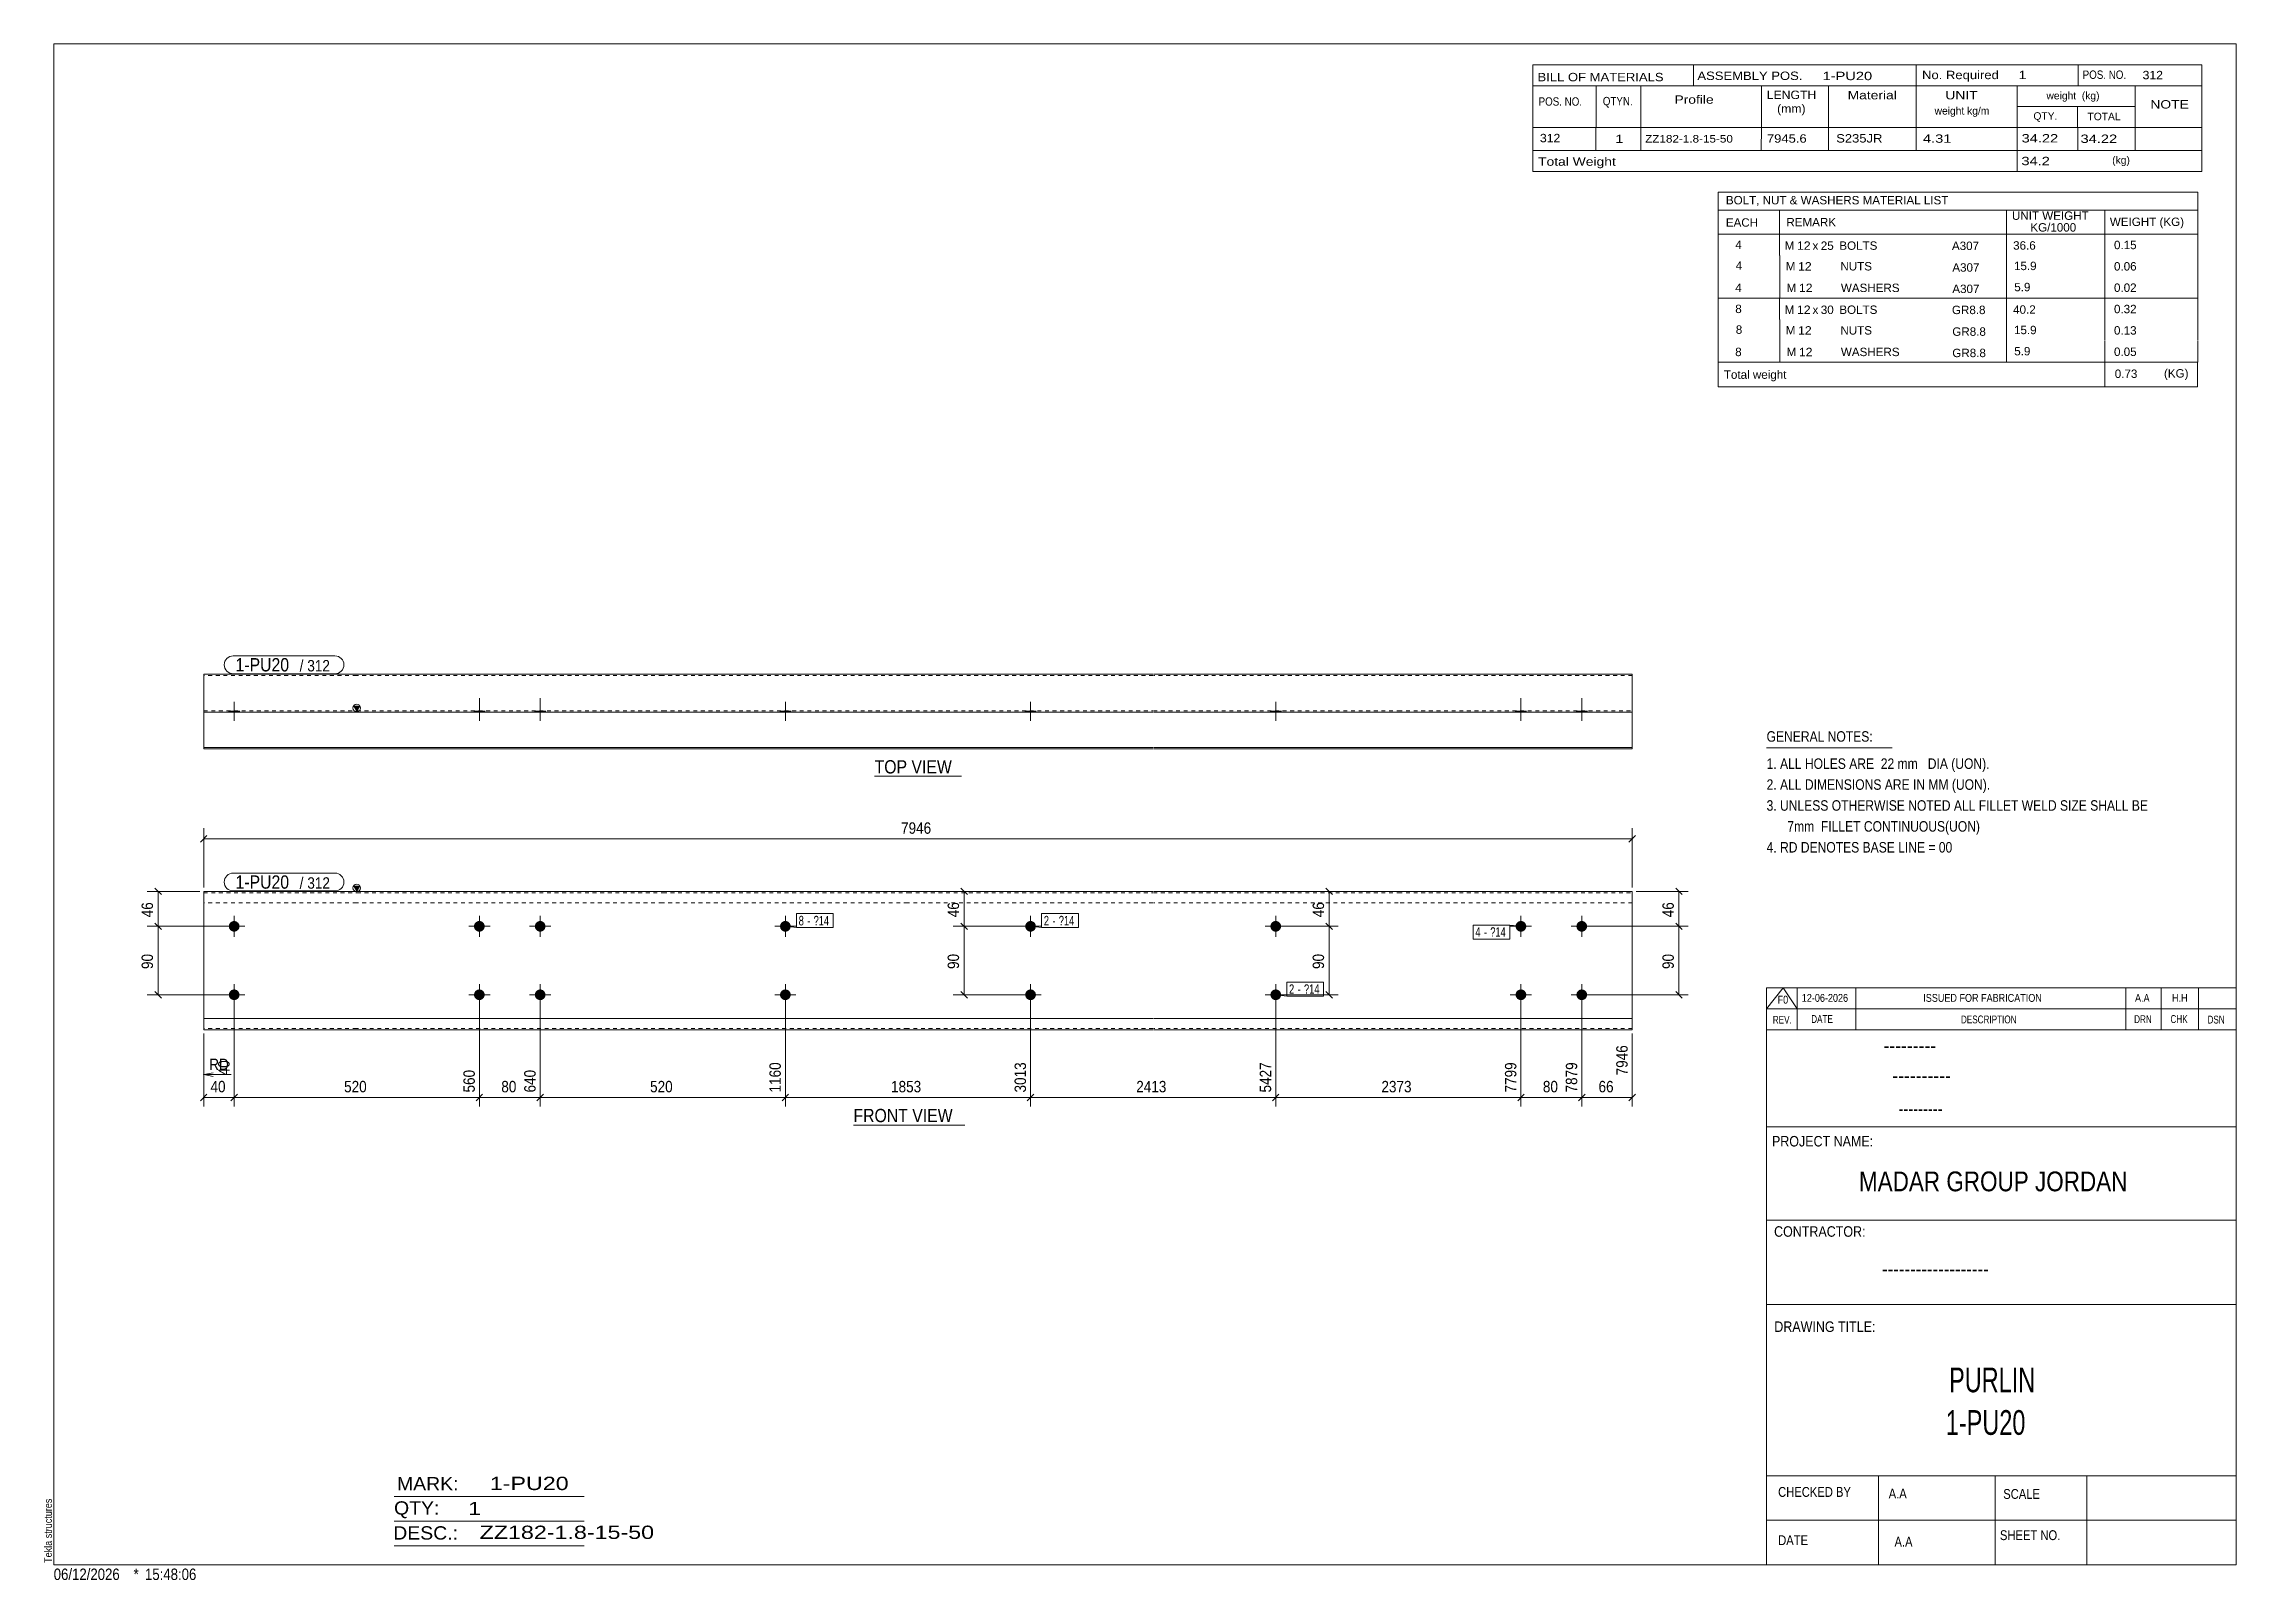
# Model space of a CAD drawing. Header units: millimetres. Extents: x 2 to 579, y 1 to 405.
import ezdxf

# ---------------------------------------------------------------- set-up
doc = ezdxf.new("R2010")
doc.units = ezdxf.units.MM
doc.linetypes.add('XKITLINE00', pattern=[0])
doc.linetypes.add('XKITLINE01', pattern=[4, 1, -1, 1, -1])
for name, color, linetype, lineweight in [('Bolt', 3, 'Continuous', 0), ('BoltMark', 7, 'Continuous', 0), ('Dimensions', 7, 'Continuous', 0), ('DrawingSheet', 5, 'Continuous', 0), ('OtherObjectType', 7, 'Continuous', 0), ('Part', 2, 'Continuous', 0), ('PartMark', 7, 'Continuous', 0)]:
    doc.layers.add(name, color=color, linetype=linetype, lineweight=lineweight)
doc.styles.add('@ARIAL_UNICODE_MS_BOLD', font='ARIAL.TTF')
doc.styles.add('ARIAL', font='ARIAL.TTF')
doc.styles.add('ARIAL_NARROW', font='ARIALN.TTF')
doc.styles.add('COMIC_SANS_MS_BOLD', font='COMICBD.TTF')
doc.styles.add('SWIS721_EX_BT', font='ARIAL.TTF')
doc.styles.add('SWISSE', font='ARIAL.TTF')

# ---------------------------------------------------------------- blocks, each defined once
blk = doc.blocks.new('*A1')
at = {"layer": 'Bolt'}
for points in [[(327.8, 172.88), (327.8, 172.84), (327.8, 172.81), (327.79, 172.77), (327.79, 172.74), (327.79, 172.7), (327.78, 172.67), (327.77, 172.64), (327.77, 172.6), (327.76, 172.57), (327.75, 172.54), (327.74, 172.5), (327.73, 172.47), (327.72, 172.44), (327.71, 172.41), (327.69, 172.37), (327.68, 172.34), (327.67, 172.31), (327.65, 172.28), (327.64, 172.25), (327.62, 172.22), (327.6, 172.19), (327.58, 172.16), (327.56, 172.13), (327.54, 172.1), (327.52, 172.08), (327.5, 172.05), (327.48, 172.02), (327.46, 172), (327.44, 171.97), (327.41, 171.94), (327.39, 171.92), (327.37, 171.9), (327.34, 171.87), (327.31, 171.85), (327.29, 171.83), (327.26, 171.81), (327.23, 171.79), (327.21, 171.77), (327.18, 171.75), (327.15, 171.73), (327.12, 171.71), (327.09, 171.69), (327.06, 171.68), (327.03, 171.66), (327, 171.64), (326.97, 171.63), (326.94, 171.62), (326.9, 171.6), (326.87, 171.59), (326.84, 171.58), (326.81, 171.57), (326.77, 171.56), (326.74, 171.55), (326.71, 171.54), (326.67, 171.54), (326.64, 171.53), (326.61, 171.53), (326.57, 171.52), (326.54, 171.52), (326.5, 171.51), (326.47, 171.51), (326.43, 171.51), (326.4, 171.51), (326.37, 171.51), (326.33, 171.51), (326.3, 171.51), (326.26, 171.52), (326.23, 171.52), (326.19, 171.53), (326.16, 171.53), (326.13, 171.54), (326.09, 171.54), (326.06, 171.55), (326.03, 171.56), (325.99, 171.57), (325.96, 171.58), (325.93, 171.59), (325.9, 171.6), (325.86, 171.62), (325.83, 171.63), (325.8, 171.64), (325.77, 171.66), (325.74, 171.68), (325.71, 171.69), (325.68, 171.71), (325.65, 171.73), (325.62, 171.75), (325.59, 171.77), (325.57, 171.79), (325.54, 171.81), (325.51, 171.83), (325.49, 171.85), (325.46, 171.87), (325.44, 171.9), (325.41, 171.92), (325.39, 171.94), (325.36, 171.97), (325.34, 172), (325.32, 172.02), (325.3, 172.05), (325.28, 172.08), (325.26, 172.1), (325.24, 172.13), (325.22, 172.16), (325.2, 172.19), (325.18, 172.22), (325.17, 172.25), (325.15, 172.28), (325.13, 172.31), (325.12, 172.34), (325.11, 172.37), (325.09, 172.41), (325.08, 172.44), (325.07, 172.47), (325.06, 172.5), (325.05, 172.54), (325.04, 172.57), (325.03, 172.6), (325.03, 172.64), (325.02, 172.67), (325.02, 172.7), (325.01, 172.74), (325.01, 172.77), (325, 172.81), (325, 172.84), (325, 172.88), (325, 172.91), (325, 172.94), (325, 172.98), (325, 173.01), (325.01, 173.05), (325.01, 173.08), (325.02, 173.12), (325.02, 173.15), (325.03, 173.18), (325.03, 173.22), (325.04, 173.25), (325.05, 173.28), (325.06, 173.32), (325.07, 173.35), (325.08, 173.38), (325.09, 173.41), (325.11, 173.45), (325.12, 173.48), (325.13, 173.51), (325.15, 173.54), (325.17, 173.57), (325.18, 173.6), (325.2, 173.63), (325.22, 173.66), (325.24, 173.69), (325.26, 173.72), (325.28, 173.74), (325.3, 173.77), (325.32, 173.8), (325.34, 173.82), (325.36, 173.85), (325.39, 173.88), (325.41, 173.9), (325.44, 173.92), (325.46, 173.95), (325.49, 173.97), (325.51, 173.99), (325.54, 174.01), (325.57, 174.03), (325.59, 174.05), (325.62, 174.07), (325.65, 174.09), (325.68, 174.11), (325.71, 174.13), (325.74, 174.15), (325.77, 174.16), (325.8, 174.18), (325.83, 174.19), (325.86, 174.2), (325.9, 174.22), (325.93, 174.23), (325.96, 174.24), (325.99, 174.25), (326.03, 174.26), (326.06, 174.27), (326.09, 174.28), (326.13, 174.28), (326.16, 174.29), (326.19, 174.3), (326.23, 174.3), (326.26, 174.3), (326.3, 174.31), (326.33, 174.31), (326.37, 174.31), (326.4, 174.31), (326.43, 174.31), (326.47, 174.31), (326.5, 174.31), (326.54, 174.3), (326.57, 174.3), (326.61, 174.3), (326.64, 174.29), (326.67, 174.28), (326.71, 174.28), (326.74, 174.27), (326.77, 174.26), (326.81, 174.25), (326.84, 174.24), (326.87, 174.23), (326.9, 174.22), (326.94, 174.2), (326.97, 174.19), (327, 174.18), (327.03, 174.16), (327.06, 174.15), (327.09, 174.13), (327.12, 174.11), (327.15, 174.09), (327.18, 174.07), (327.21, 174.05), (327.23, 174.03), (327.26, 174.01), (327.29, 173.99), (327.31, 173.97), (327.34, 173.95), (327.37, 173.92), (327.39, 173.9), (327.41, 173.88), (327.44, 173.85), (327.46, 173.82), (327.48, 173.8), (327.5, 173.77), (327.52, 173.74), (327.54, 173.72), (327.56, 173.69), (327.58, 173.66), (327.6, 173.63), (327.62, 173.6), (327.64, 173.57), (327.65, 173.54), (327.67, 173.51), (327.68, 173.48), (327.69, 173.45), (327.71, 173.41), (327.72, 173.38), (327.73, 173.35), (327.74, 173.32), (327.75, 173.28), (327.76, 173.25), (327.77, 173.22), (327.77, 173.18), (327.78, 173.15), (327.79, 173.12), (327.79, 173.08), (327.79, 173.05), (327.8, 173.01), (327.8, 172.98), (327.8, 172.94), (327.8, 172.91)], [(327.8, 154.88), (327.8, 154.84), (327.8, 154.81), (327.79, 154.77), (327.79, 154.74), (327.79, 154.7), (327.78, 154.67), (327.77, 154.64), (327.77, 154.6), (327.76, 154.57), (327.75, 154.54), (327.74, 154.5), (327.73, 154.47), (327.72, 154.44), (327.71, 154.41), (327.69, 154.37), (327.68, 154.34), (327.67, 154.31), (327.65, 154.28), (327.64, 154.25), (327.62, 154.22), (327.6, 154.19), (327.58, 154.16), (327.56, 154.13), (327.54, 154.1), (327.52, 154.08), (327.5, 154.05), (327.48, 154.02), (327.46, 154), (327.44, 153.97), (327.41, 153.94), (327.39, 153.92), (327.37, 153.9), (327.34, 153.87), (327.31, 153.85), (327.29, 153.83), (327.26, 153.81), (327.23, 153.79), (327.21, 153.77), (327.18, 153.75), (327.15, 153.73), (327.12, 153.71), (327.09, 153.69), (327.06, 153.68), (327.03, 153.66), (327, 153.64), (326.97, 153.63), (326.94, 153.62), (326.9, 153.6), (326.87, 153.59), (326.84, 153.58), (326.81, 153.57), (326.77, 153.56), (326.74, 153.55), (326.71, 153.54), (326.67, 153.54), (326.64, 153.53), (326.61, 153.53), (326.57, 153.52), (326.54, 153.52), (326.5, 153.51), (326.47, 153.51), (326.43, 153.51), (326.4, 153.51), (326.37, 153.51), (326.33, 153.51), (326.3, 153.51), (326.26, 153.52), (326.23, 153.52), (326.19, 153.53), (326.16, 153.53), (326.13, 153.54), (326.09, 153.54), (326.06, 153.55), (326.03, 153.56), (325.99, 153.57), (325.96, 153.58), (325.93, 153.59), (325.9, 153.6), (325.86, 153.62), (325.83, 153.63), (325.8, 153.64), (325.77, 153.66), (325.74, 153.68), (325.71, 153.69), (325.68, 153.71), (325.65, 153.73), (325.62, 153.75), (325.59, 153.77), (325.57, 153.79), (325.54, 153.81), (325.51, 153.83), (325.49, 153.85), (325.46, 153.87), (325.44, 153.9), (325.41, 153.92), (325.39, 153.94), (325.36, 153.97), (325.34, 154), (325.32, 154.02), (325.3, 154.05), (325.28, 154.08), (325.26, 154.1), (325.24, 154.13), (325.22, 154.16), (325.2, 154.19), (325.18, 154.22), (325.17, 154.25), (325.15, 154.28), (325.13, 154.31), (325.12, 154.34), (325.11, 154.37), (325.09, 154.41), (325.08, 154.44), (325.07, 154.47), (325.06, 154.5), (325.05, 154.54), (325.04, 154.57), (325.03, 154.6), (325.03, 154.64), (325.02, 154.67), (325.02, 154.7), (325.01, 154.74), (325.01, 154.77), (325, 154.81), (325, 154.84), (325, 154.88), (325, 154.91), (325, 154.94), (325, 154.98), (325, 155.01), (325.01, 155.05), (325.01, 155.08), (325.02, 155.12), (325.02, 155.15), (325.03, 155.18), (325.03, 155.22), (325.04, 155.25), (325.05, 155.28), (325.06, 155.32), (325.07, 155.35), (325.08, 155.38), (325.09, 155.41), (325.11, 155.45), (325.12, 155.48), (325.13, 155.51), (325.15, 155.54), (325.17, 155.57), (325.18, 155.6), (325.2, 155.63), (325.22, 155.66), (325.24, 155.69), (325.26, 155.72), (325.28, 155.74), (325.3, 155.77), (325.32, 155.8), (325.34, 155.82), (325.36, 155.85), (325.39, 155.88), (325.41, 155.9), (325.44, 155.92), (325.46, 155.95), (325.49, 155.97), (325.51, 155.99), (325.54, 156.01), (325.57, 156.03), (325.59, 156.05), (325.62, 156.07), (325.65, 156.09), (325.68, 156.11), (325.71, 156.13), (325.74, 156.15), (325.77, 156.16), (325.8, 156.18), (325.83, 156.19), (325.86, 156.2), (325.9, 156.22), (325.93, 156.23), (325.96, 156.24), (325.99, 156.25), (326.03, 156.26), (326.06, 156.27), (326.09, 156.28), (326.13, 156.28), (326.16, 156.29), (326.19, 156.3), (326.23, 156.3), (326.26, 156.3), (326.3, 156.31), (326.33, 156.31), (326.37, 156.31), (326.4, 156.31), (326.43, 156.31), (326.47, 156.31), (326.5, 156.31), (326.54, 156.3), (326.57, 156.3), (326.61, 156.3), (326.64, 156.29), (326.67, 156.28), (326.71, 156.28), (326.74, 156.27), (326.77, 156.26), (326.81, 156.25), (326.84, 156.24), (326.87, 156.23), (326.9, 156.22), (326.94, 156.2), (326.97, 156.19), (327, 156.18), (327.03, 156.16), (327.06, 156.15), (327.09, 156.13), (327.12, 156.11), (327.15, 156.09), (327.18, 156.07), (327.21, 156.05), (327.23, 156.03), (327.26, 156.01), (327.29, 155.99), (327.31, 155.97), (327.34, 155.95), (327.37, 155.92), (327.39, 155.9), (327.41, 155.88), (327.44, 155.85), (327.46, 155.82), (327.48, 155.8), (327.5, 155.77), (327.52, 155.74), (327.54, 155.72), (327.56, 155.69), (327.58, 155.66), (327.6, 155.63), (327.62, 155.6), (327.64, 155.57), (327.65, 155.54), (327.67, 155.51), (327.68, 155.48), (327.69, 155.45), (327.71, 155.41), (327.72, 155.38), (327.73, 155.35), (327.74, 155.32), (327.75, 155.28), (327.76, 155.25), (327.77, 155.22), (327.77, 155.18), (327.78, 155.15), (327.79, 155.12), (327.79, 155.08), (327.79, 155.05), (327.8, 155.01), (327.8, 154.98), (327.8, 154.94), (327.8, 154.91)]]:
    blk.add_hatch(color=3, dxfattribs=at).paths.add_polyline_path(points, flags=17)
at = {"layer": 'Bolt', "color": 3, "linetype": 'XKITLINE00', "lineweight": 0}
for p, q in [((326.4, 175.71), (326.4, 170.11)), ((329.2, 172.91), (323.6, 172.91)), ((326.4, 157.71), (326.4, 152.11)), ((329.2, 154.91), (323.6, 154.91))]:
    blk.add_line(p, q, dxfattribs=at)
blk = doc.blocks.new('*A2')
at = {"layer": 'Bolt'}
for points in [[(263.31, 172.88), (263.31, 172.84), (263.31, 172.81), (263.31, 172.77), (263.3, 172.74), (263.3, 172.7), (263.29, 172.67), (263.29, 172.64), (263.28, 172.6), (263.27, 172.57), (263.26, 172.54), (263.25, 172.5), (263.24, 172.47), (263.23, 172.44), (263.22, 172.41), (263.21, 172.37), (263.19, 172.34), (263.18, 172.31), (263.16, 172.28), (263.15, 172.25), (263.13, 172.22), (263.11, 172.19), (263.1, 172.16), (263.08, 172.13), (263.06, 172.1), (263.04, 172.08), (263.02, 172.05), (262.99, 172.02), (262.97, 172), (262.95, 171.97), (262.93, 171.94), (262.9, 171.92), (262.88, 171.9), (262.85, 171.87), (262.83, 171.85), (262.8, 171.83), (262.77, 171.81), (262.75, 171.79), (262.72, 171.77), (262.69, 171.75), (262.66, 171.73), (262.63, 171.71), (262.6, 171.69), (262.57, 171.68), (262.54, 171.66), (262.51, 171.64), (262.48, 171.63), (262.45, 171.62), (262.42, 171.6), (262.38, 171.59), (262.35, 171.58), (262.32, 171.57), (262.29, 171.56), (262.25, 171.55), (262.22, 171.54), (262.19, 171.54), (262.15, 171.53), (262.12, 171.53), (262.08, 171.52), (262.05, 171.52), (262.02, 171.51), (261.98, 171.51), (261.95, 171.51), (261.91, 171.51), (261.88, 171.51), (261.84, 171.51), (261.81, 171.51), (261.78, 171.52), (261.74, 171.52), (261.71, 171.53), (261.67, 171.53), (261.64, 171.54), (261.61, 171.54), (261.57, 171.55), (261.54, 171.56), (261.51, 171.57), (261.47, 171.58), (261.44, 171.59), (261.41, 171.6), (261.38, 171.62), (261.35, 171.63), (261.31, 171.64), (261.28, 171.66), (261.25, 171.68), (261.22, 171.69), (261.19, 171.71), (261.16, 171.73), (261.13, 171.75), (261.11, 171.77), (261.08, 171.79), (261.05, 171.81), (261.02, 171.83), (261, 171.85), (260.97, 171.87), (260.95, 171.9), (260.92, 171.92), (260.9, 171.94), (260.88, 171.97), (260.85, 172), (260.83, 172.02), (260.81, 172.05), (260.79, 172.08), (260.77, 172.1), (260.75, 172.13), (260.73, 172.16), (260.71, 172.19), (260.69, 172.22), (260.68, 172.25), (260.66, 172.28), (260.65, 172.31), (260.63, 172.34), (260.62, 172.37), (260.61, 172.41), (260.59, 172.44), (260.58, 172.47), (260.57, 172.5), (260.56, 172.54), (260.55, 172.57), (260.55, 172.6), (260.54, 172.64), (260.53, 172.67), (260.53, 172.7), (260.52, 172.74), (260.52, 172.77), (260.52, 172.81), (260.51, 172.84), (260.51, 172.88), (260.51, 172.91), (260.51, 172.94), (260.51, 172.98), (260.52, 173.01), (260.52, 173.05), (260.52, 173.08), (260.53, 173.12), (260.53, 173.15), (260.54, 173.18), (260.55, 173.22), (260.55, 173.25), (260.56, 173.28), (260.57, 173.32), (260.58, 173.35), (260.59, 173.38), (260.61, 173.41), (260.62, 173.45), (260.63, 173.48), (260.65, 173.51), (260.66, 173.54), (260.68, 173.57), (260.69, 173.6), (260.71, 173.63), (260.73, 173.66), (260.75, 173.69), (260.77, 173.72), (260.79, 173.74), (260.81, 173.77), (260.83, 173.8), (260.85, 173.82), (260.88, 173.85), (260.9, 173.88), (260.92, 173.9), (260.95, 173.92), (260.97, 173.95), (261, 173.97), (261.02, 173.99), (261.05, 174.01), (261.08, 174.03), (261.11, 174.05), (261.13, 174.07), (261.16, 174.09), (261.19, 174.11), (261.22, 174.13), (261.25, 174.15), (261.28, 174.16), (261.31, 174.18), (261.35, 174.19), (261.38, 174.2), (261.41, 174.22), (261.44, 174.23), (261.47, 174.24), (261.51, 174.25), (261.54, 174.26), (261.57, 174.27), (261.61, 174.28), (261.64, 174.28), (261.67, 174.29), (261.71, 174.3), (261.74, 174.3), (261.78, 174.3), (261.81, 174.31), (261.84, 174.31), (261.88, 174.31), (261.91, 174.31), (261.95, 174.31), (261.98, 174.31), (262.02, 174.31), (262.05, 174.3), (262.08, 174.3), (262.12, 174.3), (262.15, 174.29), (262.19, 174.28), (262.22, 174.28), (262.25, 174.27), (262.29, 174.26), (262.32, 174.25), (262.35, 174.24), (262.38, 174.23), (262.42, 174.22), (262.45, 174.2), (262.48, 174.19), (262.51, 174.18), (262.54, 174.16), (262.57, 174.15), (262.6, 174.13), (262.63, 174.11), (262.66, 174.09), (262.69, 174.07), (262.72, 174.05), (262.75, 174.03), (262.77, 174.01), (262.8, 173.99), (262.83, 173.97), (262.85, 173.95), (262.88, 173.92), (262.9, 173.9), (262.93, 173.88), (262.95, 173.85), (262.97, 173.82), (262.99, 173.8), (263.02, 173.77), (263.04, 173.74), (263.06, 173.72), (263.08, 173.69), (263.1, 173.66), (263.11, 173.63), (263.13, 173.6), (263.15, 173.57), (263.16, 173.54), (263.18, 173.51), (263.19, 173.48), (263.21, 173.45), (263.22, 173.41), (263.23, 173.38), (263.24, 173.35), (263.25, 173.32), (263.26, 173.28), (263.27, 173.25), (263.28, 173.22), (263.29, 173.18), (263.29, 173.15), (263.3, 173.12), (263.3, 173.08), (263.31, 173.05), (263.31, 173.01), (263.31, 172.98), (263.31, 172.94), (263.31, 172.91)], [(263.31, 154.88), (263.31, 154.84), (263.31, 154.81), (263.31, 154.77), (263.3, 154.74), (263.3, 154.7), (263.29, 154.67), (263.29, 154.64), (263.28, 154.6), (263.27, 154.57), (263.26, 154.54), (263.25, 154.5), (263.24, 154.47), (263.23, 154.44), (263.22, 154.41), (263.21, 154.37), (263.19, 154.34), (263.18, 154.31), (263.16, 154.28), (263.15, 154.25), (263.13, 154.22), (263.11, 154.19), (263.1, 154.16), (263.08, 154.13), (263.06, 154.1), (263.04, 154.08), (263.02, 154.05), (262.99, 154.02), (262.97, 154), (262.95, 153.97), (262.93, 153.94), (262.9, 153.92), (262.88, 153.9), (262.85, 153.87), (262.83, 153.85), (262.8, 153.83), (262.77, 153.81), (262.75, 153.79), (262.72, 153.77), (262.69, 153.75), (262.66, 153.73), (262.63, 153.71), (262.6, 153.69), (262.57, 153.68), (262.54, 153.66), (262.51, 153.64), (262.48, 153.63), (262.45, 153.62), (262.42, 153.6), (262.38, 153.59), (262.35, 153.58), (262.32, 153.57), (262.29, 153.56), (262.25, 153.55), (262.22, 153.54), (262.19, 153.54), (262.15, 153.53), (262.12, 153.53), (262.08, 153.52), (262.05, 153.52), (262.02, 153.51), (261.98, 153.51), (261.95, 153.51), (261.91, 153.51), (261.88, 153.51), (261.84, 153.51), (261.81, 153.51), (261.78, 153.52), (261.74, 153.52), (261.71, 153.53), (261.67, 153.53), (261.64, 153.54), (261.61, 153.54), (261.57, 153.55), (261.54, 153.56), (261.51, 153.57), (261.47, 153.58), (261.44, 153.59), (261.41, 153.6), (261.38, 153.62), (261.35, 153.63), (261.31, 153.64), (261.28, 153.66), (261.25, 153.68), (261.22, 153.69), (261.19, 153.71), (261.16, 153.73), (261.13, 153.75), (261.11, 153.77), (261.08, 153.79), (261.05, 153.81), (261.02, 153.83), (261, 153.85), (260.97, 153.87), (260.95, 153.9), (260.92, 153.92), (260.9, 153.94), (260.88, 153.97), (260.85, 154), (260.83, 154.02), (260.81, 154.05), (260.79, 154.08), (260.77, 154.1), (260.75, 154.13), (260.73, 154.16), (260.71, 154.19), (260.69, 154.22), (260.68, 154.25), (260.66, 154.28), (260.65, 154.31), (260.63, 154.34), (260.62, 154.37), (260.61, 154.41), (260.59, 154.44), (260.58, 154.47), (260.57, 154.5), (260.56, 154.54), (260.55, 154.57), (260.55, 154.6), (260.54, 154.64), (260.53, 154.67), (260.53, 154.7), (260.52, 154.74), (260.52, 154.77), (260.52, 154.81), (260.51, 154.84), (260.51, 154.88), (260.51, 154.91), (260.51, 154.94), (260.51, 154.98), (260.52, 155.01), (260.52, 155.05), (260.52, 155.08), (260.53, 155.12), (260.53, 155.15), (260.54, 155.18), (260.55, 155.22), (260.55, 155.25), (260.56, 155.28), (260.57, 155.32), (260.58, 155.35), (260.59, 155.38), (260.61, 155.41), (260.62, 155.45), (260.63, 155.48), (260.65, 155.51), (260.66, 155.54), (260.68, 155.57), (260.69, 155.6), (260.71, 155.63), (260.73, 155.66), (260.75, 155.69), (260.77, 155.72), (260.79, 155.74), (260.81, 155.77), (260.83, 155.8), (260.85, 155.82), (260.88, 155.85), (260.9, 155.88), (260.92, 155.9), (260.95, 155.92), (260.97, 155.95), (261, 155.97), (261.02, 155.99), (261.05, 156.01), (261.08, 156.03), (261.11, 156.05), (261.13, 156.07), (261.16, 156.09), (261.19, 156.11), (261.22, 156.13), (261.25, 156.15), (261.28, 156.16), (261.31, 156.18), (261.35, 156.19), (261.38, 156.2), (261.41, 156.22), (261.44, 156.23), (261.47, 156.24), (261.51, 156.25), (261.54, 156.26), (261.57, 156.27), (261.61, 156.28), (261.64, 156.28), (261.67, 156.29), (261.71, 156.3), (261.74, 156.3), (261.78, 156.3), (261.81, 156.31), (261.84, 156.31), (261.88, 156.31), (261.91, 156.31), (261.95, 156.31), (261.98, 156.31), (262.02, 156.31), (262.05, 156.3), (262.08, 156.3), (262.12, 156.3), (262.15, 156.29), (262.19, 156.28), (262.22, 156.28), (262.25, 156.27), (262.29, 156.26), (262.32, 156.25), (262.35, 156.24), (262.38, 156.23), (262.42, 156.22), (262.45, 156.2), (262.48, 156.19), (262.51, 156.18), (262.54, 156.16), (262.57, 156.15), (262.6, 156.13), (262.63, 156.11), (262.66, 156.09), (262.69, 156.07), (262.72, 156.05), (262.75, 156.03), (262.77, 156.01), (262.8, 155.99), (262.83, 155.97), (262.85, 155.95), (262.88, 155.92), (262.9, 155.9), (262.93, 155.88), (262.95, 155.85), (262.97, 155.82), (262.99, 155.8), (263.02, 155.77), (263.04, 155.74), (263.06, 155.72), (263.08, 155.69), (263.1, 155.66), (263.11, 155.63), (263.13, 155.6), (263.15, 155.57), (263.16, 155.54), (263.18, 155.51), (263.19, 155.48), (263.21, 155.45), (263.22, 155.41), (263.23, 155.38), (263.24, 155.35), (263.25, 155.32), (263.26, 155.28), (263.27, 155.25), (263.28, 155.22), (263.29, 155.18), (263.29, 155.15), (263.3, 155.12), (263.3, 155.08), (263.31, 155.05), (263.31, 155.01), (263.31, 154.98), (263.31, 154.94), (263.31, 154.91)]]:
    blk.add_hatch(color=3, dxfattribs=at).paths.add_polyline_path(points, flags=17)
at = {"layer": 'Bolt', "color": 3, "linetype": 'XKITLINE00', "lineweight": 0}
for p, q in [((261.91, 175.71), (261.91, 170.11)), ((264.71, 172.91), (259.11, 172.91)), ((261.91, 157.71), (261.91, 152.11)), ((264.71, 154.91), (259.11, 154.91))]:
    blk.add_line(p, q, dxfattribs=at)
blk = doc.blocks.new('*A3')
at = {"layer": 'Bolt'}
for points in [[(392.29, 172.88), (392.29, 172.84), (392.28, 172.81), (392.28, 172.77), (392.28, 172.74), (392.27, 172.7), (392.27, 172.67), (392.26, 172.64), (392.25, 172.6), (392.25, 172.57), (392.24, 172.54), (392.23, 172.5), (392.22, 172.47), (392.21, 172.44), (392.19, 172.41), (392.18, 172.37), (392.17, 172.34), (392.15, 172.31), (392.14, 172.28), (392.12, 172.25), (392.11, 172.22), (392.09, 172.19), (392.07, 172.16), (392.05, 172.13), (392.03, 172.1), (392.01, 172.08), (391.99, 172.05), (391.97, 172.02), (391.95, 172), (391.93, 171.97), (391.9, 171.94), (391.88, 171.92), (391.85, 171.9), (391.83, 171.87), (391.8, 171.85), (391.78, 171.83), (391.75, 171.81), (391.72, 171.79), (391.69, 171.77), (391.67, 171.75), (391.64, 171.73), (391.61, 171.71), (391.58, 171.69), (391.55, 171.68), (391.52, 171.66), (391.49, 171.64), (391.46, 171.63), (391.42, 171.62), (391.39, 171.6), (391.36, 171.59), (391.33, 171.58), (391.29, 171.57), (391.26, 171.56), (391.23, 171.55), (391.19, 171.54), (391.16, 171.54), (391.13, 171.53), (391.09, 171.53), (391.06, 171.52), (391.03, 171.52), (390.99, 171.51), (390.96, 171.51), (390.92, 171.51), (390.89, 171.51), (390.85, 171.51), (390.82, 171.51), (390.79, 171.51), (390.75, 171.52), (390.72, 171.52), (390.68, 171.53), (390.65, 171.53), (390.62, 171.54), (390.58, 171.54), (390.55, 171.55), (390.51, 171.56), (390.48, 171.57), (390.45, 171.58), (390.42, 171.59), (390.38, 171.6), (390.35, 171.62), (390.32, 171.63), (390.29, 171.64), (390.26, 171.66), (390.23, 171.68), (390.2, 171.69), (390.17, 171.71), (390.14, 171.73), (390.11, 171.75), (390.08, 171.77), (390.05, 171.79), (390.03, 171.81), (390, 171.83), (389.97, 171.85), (389.95, 171.87), (389.92, 171.9), (389.9, 171.92), (389.87, 171.94), (389.85, 171.97), (389.83, 172), (389.81, 172.02), (389.78, 172.05), (389.76, 172.08), (389.74, 172.1), (389.72, 172.13), (389.71, 172.16), (389.69, 172.19), (389.67, 172.22), (389.65, 172.25), (389.64, 172.28), (389.62, 172.31), (389.61, 172.34), (389.59, 172.37), (389.58, 172.41), (389.57, 172.44), (389.56, 172.47), (389.55, 172.5), (389.54, 172.54), (389.53, 172.57), (389.52, 172.6), (389.52, 172.64), (389.51, 172.67), (389.5, 172.7), (389.5, 172.74), (389.49, 172.77), (389.49, 172.81), (389.49, 172.84), (389.49, 172.88), (389.49, 172.91), (389.49, 172.94), (389.49, 172.98), (389.49, 173.01), (389.49, 173.05), (389.5, 173.08), (389.5, 173.12), (389.51, 173.15), (389.52, 173.18), (389.52, 173.22), (389.53, 173.25), (389.54, 173.28), (389.55, 173.32), (389.56, 173.35), (389.57, 173.38), (389.58, 173.41), (389.59, 173.45), (389.61, 173.48), (389.62, 173.51), (389.64, 173.54), (389.65, 173.57), (389.67, 173.6), (389.69, 173.63), (389.71, 173.66), (389.72, 173.69), (389.74, 173.72), (389.76, 173.74), (389.78, 173.77), (389.81, 173.8), (389.83, 173.82), (389.85, 173.85), (389.87, 173.88), (389.9, 173.9), (389.92, 173.92), (389.95, 173.95), (389.97, 173.97), (390, 173.99), (390.03, 174.01), (390.05, 174.03), (390.08, 174.05), (390.11, 174.07), (390.14, 174.09), (390.17, 174.11), (390.2, 174.13), (390.23, 174.14), (390.26, 174.16), (390.29, 174.18), (390.32, 174.19), (390.35, 174.2), (390.38, 174.22), (390.42, 174.23), (390.45, 174.24), (390.48, 174.25), (390.51, 174.26), (390.55, 174.27), (390.58, 174.28), (390.62, 174.28), (390.65, 174.29), (390.68, 174.29), (390.72, 174.3), (390.75, 174.3), (390.79, 174.31), (390.82, 174.31), (390.85, 174.31), (390.89, 174.31), (390.92, 174.31), (390.96, 174.31), (390.99, 174.31), (391.03, 174.3), (391.06, 174.3), (391.09, 174.29), (391.13, 174.29), (391.16, 174.28), (391.19, 174.28), (391.23, 174.27), (391.26, 174.26), (391.29, 174.25), (391.33, 174.24), (391.36, 174.23), (391.39, 174.22), (391.42, 174.2), (391.46, 174.19), (391.49, 174.18), (391.52, 174.16), (391.55, 174.14), (391.58, 174.13), (391.61, 174.11), (391.64, 174.09), (391.67, 174.07), (391.69, 174.05), (391.72, 174.03), (391.75, 174.01), (391.78, 173.99), (391.8, 173.97), (391.83, 173.95), (391.85, 173.92), (391.88, 173.9), (391.9, 173.88), (391.93, 173.85), (391.95, 173.82), (391.97, 173.8), (391.99, 173.77), (392.01, 173.74), (392.03, 173.72), (392.05, 173.69), (392.07, 173.66), (392.09, 173.63), (392.11, 173.6), (392.12, 173.57), (392.14, 173.54), (392.15, 173.51), (392.17, 173.48), (392.18, 173.45), (392.19, 173.41), (392.21, 173.38), (392.22, 173.35), (392.23, 173.32), (392.24, 173.28), (392.25, 173.25), (392.25, 173.22), (392.26, 173.18), (392.27, 173.15), (392.27, 173.12), (392.28, 173.08), (392.28, 173.05), (392.28, 173.01), (392.29, 172.98), (392.29, 172.94), (392.29, 172.91)], [(408.29, 172.88), (408.29, 172.84), (408.28, 172.81), (408.28, 172.77), (408.28, 172.74), (408.27, 172.7), (408.27, 172.67), (408.26, 172.64), (408.25, 172.6), (408.25, 172.57), (408.24, 172.54), (408.23, 172.5), (408.22, 172.47), (408.21, 172.44), (408.19, 172.41), (408.18, 172.37), (408.17, 172.34), (408.15, 172.31), (408.14, 172.28), (408.12, 172.25), (408.11, 172.22), (408.09, 172.19), (408.07, 172.16), (408.05, 172.13), (408.03, 172.1), (408.01, 172.08), (407.99, 172.05), (407.97, 172.02), (407.95, 172), (407.93, 171.97), (407.9, 171.94), (407.88, 171.92), (407.85, 171.9), (407.83, 171.87), (407.8, 171.85), (407.78, 171.83), (407.75, 171.81), (407.72, 171.79), (407.69, 171.77), (407.67, 171.75), (407.64, 171.73), (407.61, 171.71), (407.58, 171.69), (407.55, 171.68), (407.52, 171.66), (407.49, 171.64), (407.46, 171.63), (407.42, 171.62), (407.39, 171.6), (407.36, 171.59), (407.33, 171.58), (407.29, 171.57), (407.26, 171.56), (407.23, 171.55), (407.19, 171.54), (407.16, 171.54), (407.13, 171.53), (407.09, 171.53), (407.06, 171.52), (407.03, 171.52), (406.99, 171.51), (406.96, 171.51), (406.92, 171.51), (406.89, 171.51), (406.85, 171.51), (406.82, 171.51), (406.79, 171.51), (406.75, 171.52), (406.72, 171.52), (406.68, 171.53), (406.65, 171.53), (406.62, 171.54), (406.58, 171.54), (406.55, 171.55), (406.51, 171.56), (406.48, 171.57), (406.45, 171.58), (406.42, 171.59), (406.38, 171.6), (406.35, 171.62), (406.32, 171.63), (406.29, 171.64), (406.26, 171.66), (406.23, 171.68), (406.2, 171.69), (406.17, 171.71), (406.14, 171.73), (406.11, 171.75), (406.08, 171.77), (406.05, 171.79), (406.03, 171.81), (406, 171.83), (405.97, 171.85), (405.95, 171.87), (405.92, 171.9), (405.9, 171.92), (405.87, 171.94), (405.85, 171.97), (405.83, 172), (405.81, 172.02), (405.78, 172.05), (405.76, 172.08), (405.74, 172.1), (405.72, 172.13), (405.71, 172.16), (405.69, 172.19), (405.67, 172.22), (405.65, 172.25), (405.64, 172.28), (405.62, 172.31), (405.61, 172.34), (405.59, 172.37), (405.58, 172.41), (405.57, 172.44), (405.56, 172.47), (405.55, 172.5), (405.54, 172.54), (405.53, 172.57), (405.52, 172.6), (405.52, 172.64), (405.51, 172.67), (405.5, 172.7), (405.5, 172.74), (405.49, 172.77), (405.49, 172.81), (405.49, 172.84), (405.49, 172.88), (405.49, 172.91), (405.49, 172.94), (405.49, 172.98), (405.49, 173.01), (405.49, 173.05), (405.5, 173.08), (405.5, 173.12), (405.51, 173.15), (405.52, 173.18), (405.52, 173.22), (405.53, 173.25), (405.54, 173.28), (405.55, 173.32), (405.56, 173.35), (405.57, 173.38), (405.58, 173.41), (405.59, 173.45), (405.61, 173.48), (405.62, 173.51), (405.64, 173.54), (405.65, 173.57), (405.67, 173.6), (405.69, 173.63), (405.71, 173.66), (405.72, 173.69), (405.74, 173.72), (405.76, 173.74), (405.78, 173.77), (405.81, 173.8), (405.83, 173.82), (405.85, 173.85), (405.87, 173.88), (405.9, 173.9), (405.92, 173.92), (405.95, 173.95), (405.97, 173.97), (406, 173.99), (406.03, 174.01), (406.05, 174.03), (406.08, 174.05), (406.11, 174.07), (406.14, 174.09), (406.17, 174.11), (406.2, 174.13), (406.23, 174.14), (406.26, 174.16), (406.29, 174.18), (406.32, 174.19), (406.35, 174.2), (406.38, 174.22), (406.42, 174.23), (406.45, 174.24), (406.48, 174.25), (406.51, 174.26), (406.55, 174.27), (406.58, 174.28), (406.62, 174.28), (406.65, 174.29), (406.68, 174.29), (406.72, 174.3), (406.75, 174.3), (406.79, 174.31), (406.82, 174.31), (406.85, 174.31), (406.89, 174.31), (406.92, 174.31), (406.96, 174.31), (406.99, 174.31), (407.03, 174.3), (407.06, 174.3), (407.09, 174.29), (407.13, 174.29), (407.16, 174.28), (407.19, 174.28), (407.23, 174.27), (407.26, 174.26), (407.29, 174.25), (407.33, 174.24), (407.36, 174.23), (407.39, 174.22), (407.42, 174.2), (407.46, 174.19), (407.49, 174.18), (407.52, 174.16), (407.55, 174.14), (407.58, 174.13), (407.61, 174.11), (407.64, 174.09), (407.67, 174.07), (407.69, 174.05), (407.72, 174.03), (407.75, 174.01), (407.78, 173.99), (407.8, 173.97), (407.83, 173.95), (407.85, 173.92), (407.88, 173.9), (407.9, 173.88), (407.93, 173.85), (407.95, 173.82), (407.97, 173.8), (407.99, 173.77), (408.01, 173.74), (408.03, 173.72), (408.05, 173.69), (408.07, 173.66), (408.09, 173.63), (408.11, 173.6), (408.12, 173.57), (408.14, 173.54), (408.15, 173.51), (408.17, 173.48), (408.18, 173.45), (408.19, 173.41), (408.21, 173.38), (408.22, 173.35), (408.23, 173.32), (408.24, 173.28), (408.25, 173.25), (408.25, 173.22), (408.26, 173.18), (408.27, 173.15), (408.27, 173.12), (408.28, 173.08), (408.28, 173.05), (408.28, 173.01), (408.29, 172.98), (408.29, 172.94), (408.29, 172.91)], [(392.29, 154.88), (392.29, 154.84), (392.28, 154.81), (392.28, 154.77), (392.28, 154.74), (392.27, 154.7), (392.27, 154.67), (392.26, 154.64), (392.25, 154.6), (392.25, 154.57), (392.24, 154.54), (392.23, 154.5), (392.22, 154.47), (392.21, 154.44), (392.19, 154.41), (392.18, 154.37), (392.17, 154.34), (392.15, 154.31), (392.14, 154.28), (392.12, 154.25), (392.11, 154.22), (392.09, 154.19), (392.07, 154.16), (392.05, 154.13), (392.03, 154.1), (392.01, 154.08), (391.99, 154.05), (391.97, 154.02), (391.95, 154), (391.93, 153.97), (391.9, 153.94), (391.88, 153.92), (391.85, 153.9), (391.83, 153.87), (391.8, 153.85), (391.78, 153.83), (391.75, 153.81), (391.72, 153.79), (391.69, 153.77), (391.67, 153.75), (391.64, 153.73), (391.61, 153.71), (391.58, 153.69), (391.55, 153.68), (391.52, 153.66), (391.49, 153.64), (391.46, 153.63), (391.42, 153.62), (391.39, 153.6), (391.36, 153.59), (391.33, 153.58), (391.29, 153.57), (391.26, 153.56), (391.23, 153.55), (391.19, 153.54), (391.16, 153.54), (391.13, 153.53), (391.09, 153.53), (391.06, 153.52), (391.03, 153.52), (390.99, 153.51), (390.96, 153.51), (390.92, 153.51), (390.89, 153.51), (390.85, 153.51), (390.82, 153.51), (390.79, 153.51), (390.75, 153.52), (390.72, 153.52), (390.68, 153.53), (390.65, 153.53), (390.62, 153.54), (390.58, 153.54), (390.55, 153.55), (390.51, 153.56), (390.48, 153.57), (390.45, 153.58), (390.42, 153.59), (390.38, 153.6), (390.35, 153.62), (390.32, 153.63), (390.29, 153.64), (390.26, 153.66), (390.23, 153.68), (390.2, 153.69), (390.17, 153.71), (390.14, 153.73), (390.11, 153.75), (390.08, 153.77), (390.05, 153.79), (390.03, 153.81), (390, 153.83), (389.97, 153.85), (389.95, 153.87), (389.92, 153.9), (389.9, 153.92), (389.87, 153.94), (389.85, 153.97), (389.83, 154), (389.81, 154.02), (389.78, 154.05), (389.76, 154.08), (389.74, 154.1), (389.72, 154.13), (389.71, 154.16), (389.69, 154.19), (389.67, 154.22), (389.65, 154.25), (389.64, 154.28), (389.62, 154.31), (389.61, 154.34), (389.59, 154.37), (389.58, 154.41), (389.57, 154.44), (389.56, 154.47), (389.55, 154.5), (389.54, 154.54), (389.53, 154.57), (389.52, 154.6), (389.52, 154.64), (389.51, 154.67), (389.5, 154.7), (389.5, 154.74), (389.49, 154.77), (389.49, 154.81), (389.49, 154.84), (389.49, 154.88), (389.49, 154.91), (389.49, 154.94), (389.49, 154.98), (389.49, 155.01), (389.49, 155.05), (389.5, 155.08), (389.5, 155.12), (389.51, 155.15), (389.52, 155.18), (389.52, 155.22), (389.53, 155.25), (389.54, 155.28), (389.55, 155.32), (389.56, 155.35), (389.57, 155.38), (389.58, 155.41), (389.59, 155.45), (389.61, 155.48), (389.62, 155.51), (389.64, 155.54), (389.65, 155.57), (389.67, 155.6), (389.69, 155.63), (389.71, 155.66), (389.72, 155.69), (389.74, 155.72), (389.76, 155.74), (389.78, 155.77), (389.81, 155.8), (389.83, 155.82), (389.85, 155.85), (389.87, 155.88), (389.9, 155.9), (389.92, 155.92), (389.95, 155.95), (389.97, 155.97), (390, 155.99), (390.03, 156.01), (390.05, 156.03), (390.08, 156.05), (390.11, 156.07), (390.14, 156.09), (390.17, 156.11), (390.2, 156.13), (390.23, 156.14), (390.26, 156.16), (390.29, 156.18), (390.32, 156.19), (390.35, 156.2), (390.38, 156.22), (390.42, 156.23), (390.45, 156.24), (390.48, 156.25), (390.51, 156.26), (390.55, 156.27), (390.58, 156.28), (390.62, 156.28), (390.65, 156.29), (390.68, 156.29), (390.72, 156.3), (390.75, 156.3), (390.79, 156.31), (390.82, 156.31), (390.85, 156.31), (390.89, 156.31), (390.92, 156.31), (390.96, 156.31), (390.99, 156.31), (391.03, 156.3), (391.06, 156.3), (391.09, 156.29), (391.13, 156.29), (391.16, 156.28), (391.19, 156.28), (391.23, 156.27), (391.26, 156.26), (391.29, 156.25), (391.33, 156.24), (391.36, 156.23), (391.39, 156.22), (391.42, 156.2), (391.46, 156.19), (391.49, 156.18), (391.52, 156.16), (391.55, 156.14), (391.58, 156.13), (391.61, 156.11), (391.64, 156.09), (391.67, 156.07), (391.69, 156.05), (391.72, 156.03), (391.75, 156.01), (391.78, 155.99), (391.8, 155.97), (391.83, 155.95), (391.85, 155.92), (391.88, 155.9), (391.9, 155.88), (391.93, 155.85), (391.95, 155.82), (391.97, 155.8), (391.99, 155.77), (392.01, 155.74), (392.03, 155.72), (392.05, 155.69), (392.07, 155.66), (392.09, 155.63), (392.11, 155.6), (392.12, 155.57), (392.14, 155.54), (392.15, 155.51), (392.17, 155.48), (392.18, 155.45), (392.19, 155.41), (392.21, 155.38), (392.22, 155.35), (392.23, 155.32), (392.24, 155.28), (392.25, 155.25), (392.25, 155.22), (392.26, 155.18), (392.27, 155.15), (392.27, 155.12), (392.28, 155.08), (392.28, 155.05), (392.28, 155.01), (392.29, 154.98), (392.29, 154.94), (392.29, 154.91)], [(408.29, 154.88), (408.29, 154.84), (408.28, 154.81), (408.28, 154.77), (408.28, 154.74), (408.27, 154.7), (408.27, 154.67), (408.26, 154.64), (408.25, 154.6), (408.25, 154.57), (408.24, 154.54), (408.23, 154.5), (408.22, 154.47), (408.21, 154.44), (408.19, 154.41), (408.18, 154.37), (408.17, 154.34), (408.15, 154.31), (408.14, 154.28), (408.12, 154.25), (408.11, 154.22), (408.09, 154.19), (408.07, 154.16), (408.05, 154.13), (408.03, 154.1), (408.01, 154.08), (407.99, 154.05), (407.97, 154.02), (407.95, 154), (407.93, 153.97), (407.9, 153.94), (407.88, 153.92), (407.85, 153.9), (407.83, 153.87), (407.8, 153.85), (407.78, 153.83), (407.75, 153.81), (407.72, 153.79), (407.69, 153.77), (407.67, 153.75), (407.64, 153.73), (407.61, 153.71), (407.58, 153.69), (407.55, 153.68), (407.52, 153.66), (407.49, 153.64), (407.46, 153.63), (407.42, 153.62), (407.39, 153.6), (407.36, 153.59), (407.33, 153.58), (407.29, 153.57), (407.26, 153.56), (407.23, 153.55), (407.19, 153.54), (407.16, 153.54), (407.13, 153.53), (407.09, 153.53), (407.06, 153.52), (407.03, 153.52), (406.99, 153.51), (406.96, 153.51), (406.92, 153.51), (406.89, 153.51), (406.85, 153.51), (406.82, 153.51), (406.79, 153.51), (406.75, 153.52), (406.72, 153.52), (406.68, 153.53), (406.65, 153.53), (406.62, 153.54), (406.58, 153.54), (406.55, 153.55), (406.51, 153.56), (406.48, 153.57), (406.45, 153.58), (406.42, 153.59), (406.38, 153.6), (406.35, 153.62), (406.32, 153.63), (406.29, 153.64), (406.26, 153.66), (406.23, 153.68), (406.2, 153.69), (406.17, 153.71), (406.14, 153.73), (406.11, 153.75), (406.08, 153.77), (406.05, 153.79), (406.03, 153.81), (406, 153.83), (405.97, 153.85), (405.95, 153.87), (405.92, 153.9), (405.9, 153.92), (405.87, 153.94), (405.85, 153.97), (405.83, 154), (405.81, 154.02), (405.78, 154.05), (405.76, 154.08), (405.74, 154.1), (405.72, 154.13), (405.71, 154.16), (405.69, 154.19), (405.67, 154.22), (405.65, 154.25), (405.64, 154.28), (405.62, 154.31), (405.61, 154.34), (405.59, 154.37), (405.58, 154.41), (405.57, 154.44), (405.56, 154.47), (405.55, 154.5), (405.54, 154.54), (405.53, 154.57), (405.52, 154.6), (405.52, 154.64), (405.51, 154.67), (405.5, 154.7), (405.5, 154.74), (405.49, 154.77), (405.49, 154.81), (405.49, 154.84), (405.49, 154.88), (405.49, 154.91), (405.49, 154.94), (405.49, 154.98), (405.49, 155.01), (405.49, 155.05), (405.5, 155.08), (405.5, 155.12), (405.51, 155.15), (405.52, 155.18), (405.52, 155.22), (405.53, 155.25), (405.54, 155.28), (405.55, 155.32), (405.56, 155.35), (405.57, 155.38), (405.58, 155.41), (405.59, 155.45), (405.61, 155.48), (405.62, 155.51), (405.64, 155.54), (405.65, 155.57), (405.67, 155.6), (405.69, 155.63), (405.71, 155.66), (405.72, 155.69), (405.74, 155.72), (405.76, 155.74), (405.78, 155.77), (405.81, 155.8), (405.83, 155.82), (405.85, 155.85), (405.87, 155.88), (405.9, 155.9), (405.92, 155.92), (405.95, 155.95), (405.97, 155.97), (406, 155.99), (406.03, 156.01), (406.05, 156.03), (406.08, 156.05), (406.11, 156.07), (406.14, 156.09), (406.17, 156.11), (406.2, 156.13), (406.23, 156.14), (406.26, 156.16), (406.29, 156.18), (406.32, 156.19), (406.35, 156.2), (406.38, 156.22), (406.42, 156.23), (406.45, 156.24), (406.48, 156.25), (406.51, 156.26), (406.55, 156.27), (406.58, 156.28), (406.62, 156.28), (406.65, 156.29), (406.68, 156.29), (406.72, 156.3), (406.75, 156.3), (406.79, 156.31), (406.82, 156.31), (406.85, 156.31), (406.89, 156.31), (406.92, 156.31), (406.96, 156.31), (406.99, 156.31), (407.03, 156.3), (407.06, 156.3), (407.09, 156.29), (407.13, 156.29), (407.16, 156.28), (407.19, 156.28), (407.23, 156.27), (407.26, 156.26), (407.29, 156.25), (407.33, 156.24), (407.36, 156.23), (407.39, 156.22), (407.42, 156.2), (407.46, 156.19), (407.49, 156.18), (407.52, 156.16), (407.55, 156.14), (407.58, 156.13), (407.61, 156.11), (407.64, 156.09), (407.67, 156.07), (407.69, 156.05), (407.72, 156.03), (407.75, 156.01), (407.78, 155.99), (407.8, 155.97), (407.83, 155.95), (407.85, 155.92), (407.88, 155.9), (407.9, 155.88), (407.93, 155.85), (407.95, 155.82), (407.97, 155.8), (407.99, 155.77), (408.01, 155.74), (408.03, 155.72), (408.05, 155.69), (408.07, 155.66), (408.09, 155.63), (408.11, 155.6), (408.12, 155.57), (408.14, 155.54), (408.15, 155.51), (408.17, 155.48), (408.18, 155.45), (408.19, 155.41), (408.21, 155.38), (408.22, 155.35), (408.23, 155.32), (408.24, 155.28), (408.25, 155.25), (408.25, 155.22), (408.26, 155.18), (408.27, 155.15), (408.27, 155.12), (408.28, 155.08), (408.28, 155.05), (408.28, 155.01), (408.29, 154.98), (408.29, 154.94), (408.29, 154.91)]]:
    blk.add_hatch(color=3, dxfattribs=at).paths.add_polyline_path(points, flags=17)
at = {"layer": 'Bolt', "color": 3, "linetype": 'XKITLINE00', "lineweight": 0}
for p, q in [((390.89, 175.71), (390.89, 170.11)), ((406.89, 175.71), (406.89, 170.11)), ((393.69, 172.91), (388.09, 172.91)), ((409.69, 172.91), (404.09, 172.91)), ((390.89, 157.71), (390.89, 152.11)), ((406.89, 157.71), (406.89, 152.11)), ((393.69, 154.91), (388.09, 154.91)), ((409.69, 154.91), (404.09, 154.91))]:
    blk.add_line(p, q, dxfattribs=at)
blk = doc.blocks.new('*A4')
at = {"layer": 'Bolt'}
for points in [[(118.34, 172.88), (118.34, 172.84), (118.33, 172.81), (118.33, 172.77), (118.33, 172.74), (118.32, 172.7), (118.32, 172.67), (118.31, 172.64), (118.3, 172.6), (118.29, 172.57), (118.29, 172.54), (118.28, 172.5), (118.27, 172.47), (118.25, 172.44), (118.24, 172.41), (118.23, 172.37), (118.22, 172.34), (118.2, 172.31), (118.19, 172.28), (118.17, 172.25), (118.15, 172.22), (118.14, 172.19), (118.12, 172.16), (118.1, 172.13), (118.08, 172.1), (118.06, 172.08), (118.04, 172.05), (118.02, 172.02), (118, 172), (117.97, 171.97), (117.95, 171.94), (117.93, 171.92), (117.9, 171.9), (117.88, 171.87), (117.85, 171.85), (117.82, 171.83), (117.8, 171.81), (117.77, 171.79), (117.74, 171.77), (117.71, 171.75), (117.69, 171.73), (117.66, 171.71), (117.63, 171.69), (117.6, 171.68), (117.57, 171.66), (117.54, 171.64), (117.5, 171.63), (117.47, 171.62), (117.44, 171.6), (117.41, 171.59), (117.38, 171.58), (117.34, 171.57), (117.31, 171.56), (117.28, 171.55), (117.24, 171.54), (117.21, 171.54), (117.18, 171.53), (117.14, 171.53), (117.11, 171.52), (117.07, 171.52), (117.04, 171.51), (117.01, 171.51), (116.97, 171.51), (116.94, 171.51), (116.9, 171.51), (116.87, 171.51), (116.83, 171.51), (116.8, 171.52), (116.77, 171.52), (116.73, 171.53), (116.7, 171.53), (116.66, 171.54), (116.63, 171.54), (116.6, 171.55), (116.56, 171.56), (116.53, 171.57), (116.5, 171.58), (116.47, 171.59), (116.43, 171.6), (116.4, 171.62), (116.37, 171.63), (116.34, 171.64), (116.31, 171.66), (116.28, 171.68), (116.25, 171.69), (116.22, 171.71), (116.19, 171.73), (116.16, 171.75), (116.13, 171.77), (116.1, 171.79), (116.08, 171.81), (116.05, 171.83), (116.02, 171.85), (116, 171.87), (115.97, 171.9), (115.95, 171.92), (115.92, 171.94), (115.9, 171.97), (115.88, 172), (115.85, 172.02), (115.83, 172.05), (115.81, 172.08), (115.79, 172.1), (115.77, 172.13), (115.75, 172.16), (115.74, 172.19), (115.72, 172.22), (115.7, 172.25), (115.69, 172.28), (115.67, 172.31), (115.66, 172.34), (115.64, 172.37), (115.63, 172.41), (115.62, 172.44), (115.61, 172.47), (115.6, 172.5), (115.59, 172.54), (115.58, 172.57), (115.57, 172.6), (115.56, 172.64), (115.56, 172.67), (115.55, 172.7), (115.55, 172.74), (115.54, 172.77), (115.54, 172.81), (115.54, 172.84), (115.54, 172.88), (115.54, 172.91), (115.54, 172.94), (115.54, 172.98), (115.54, 173.01), (115.54, 173.05), (115.55, 173.08), (115.55, 173.12), (115.56, 173.15), (115.56, 173.18), (115.57, 173.22), (115.58, 173.25), (115.59, 173.28), (115.6, 173.32), (115.61, 173.35), (115.62, 173.38), (115.63, 173.41), (115.64, 173.45), (115.66, 173.48), (115.67, 173.51), (115.69, 173.54), (115.7, 173.57), (115.72, 173.6), (115.74, 173.63), (115.75, 173.66), (115.77, 173.69), (115.79, 173.72), (115.81, 173.74), (115.83, 173.77), (115.85, 173.8), (115.88, 173.82), (115.9, 173.85), (115.92, 173.88), (115.95, 173.9), (115.97, 173.92), (116, 173.95), (116.02, 173.97), (116.05, 173.99), (116.08, 174.01), (116.1, 174.03), (116.13, 174.05), (116.16, 174.07), (116.19, 174.09), (116.22, 174.11), (116.25, 174.13), (116.28, 174.14), (116.31, 174.16), (116.34, 174.18), (116.37, 174.19), (116.4, 174.2), (116.43, 174.22), (116.47, 174.23), (116.5, 174.24), (116.53, 174.25), (116.56, 174.26), (116.6, 174.27), (116.63, 174.28), (116.66, 174.28), (116.7, 174.29), (116.73, 174.29), (116.77, 174.3), (116.8, 174.3), (116.83, 174.31), (116.87, 174.31), (116.9, 174.31), (116.94, 174.31), (116.97, 174.31), (117.01, 174.31), (117.04, 174.31), (117.07, 174.3), (117.11, 174.3), (117.14, 174.29), (117.18, 174.29), (117.21, 174.28), (117.24, 174.28), (117.28, 174.27), (117.31, 174.26), (117.34, 174.25), (117.38, 174.24), (117.41, 174.23), (117.44, 174.22), (117.47, 174.2), (117.5, 174.19), (117.54, 174.18), (117.57, 174.16), (117.6, 174.14), (117.63, 174.13), (117.66, 174.11), (117.69, 174.09), (117.71, 174.07), (117.74, 174.05), (117.77, 174.03), (117.8, 174.01), (117.82, 173.99), (117.85, 173.97), (117.88, 173.95), (117.9, 173.92), (117.93, 173.9), (117.95, 173.88), (117.97, 173.85), (118, 173.82), (118.02, 173.8), (118.04, 173.77), (118.06, 173.74), (118.08, 173.72), (118.1, 173.69), (118.12, 173.66), (118.14, 173.63), (118.15, 173.6), (118.17, 173.57), (118.19, 173.54), (118.2, 173.51), (118.22, 173.48), (118.23, 173.45), (118.24, 173.41), (118.25, 173.38), (118.27, 173.35), (118.28, 173.32), (118.29, 173.28), (118.29, 173.25), (118.3, 173.22), (118.31, 173.18), (118.32, 173.15), (118.32, 173.12), (118.33, 173.08), (118.33, 173.05), (118.33, 173.01), (118.34, 172.98), (118.34, 172.94), (118.34, 172.91)], [(134.34, 172.88), (134.34, 172.84), (134.33, 172.81), (134.33, 172.77), (134.33, 172.74), (134.32, 172.7), (134.32, 172.67), (134.31, 172.64), (134.3, 172.6), (134.29, 172.57), (134.29, 172.54), (134.28, 172.5), (134.27, 172.47), (134.25, 172.44), (134.24, 172.41), (134.23, 172.37), (134.22, 172.34), (134.2, 172.31), (134.19, 172.28), (134.17, 172.25), (134.15, 172.22), (134.14, 172.19), (134.12, 172.16), (134.1, 172.13), (134.08, 172.1), (134.06, 172.08), (134.04, 172.05), (134.02, 172.02), (134, 172), (133.97, 171.97), (133.95, 171.94), (133.93, 171.92), (133.9, 171.9), (133.88, 171.87), (133.85, 171.85), (133.82, 171.83), (133.8, 171.81), (133.77, 171.79), (133.74, 171.77), (133.71, 171.75), (133.69, 171.73), (133.66, 171.71), (133.63, 171.69), (133.6, 171.68), (133.57, 171.66), (133.54, 171.64), (133.5, 171.63), (133.47, 171.62), (133.44, 171.6), (133.41, 171.59), (133.38, 171.58), (133.34, 171.57), (133.31, 171.56), (133.28, 171.55), (133.24, 171.54), (133.21, 171.54), (133.18, 171.53), (133.14, 171.53), (133.11, 171.52), (133.07, 171.52), (133.04, 171.51), (133.01, 171.51), (132.97, 171.51), (132.94, 171.51), (132.9, 171.51), (132.87, 171.51), (132.83, 171.51), (132.8, 171.52), (132.77, 171.52), (132.73, 171.53), (132.7, 171.53), (132.66, 171.54), (132.63, 171.54), (132.6, 171.55), (132.56, 171.56), (132.53, 171.57), (132.5, 171.58), (132.47, 171.59), (132.43, 171.6), (132.4, 171.62), (132.37, 171.63), (132.34, 171.64), (132.31, 171.66), (132.28, 171.68), (132.25, 171.69), (132.22, 171.71), (132.19, 171.73), (132.16, 171.75), (132.13, 171.77), (132.1, 171.79), (132.08, 171.81), (132.05, 171.83), (132.02, 171.85), (132, 171.87), (131.97, 171.9), (131.95, 171.92), (131.92, 171.94), (131.9, 171.97), (131.88, 172), (131.85, 172.02), (131.83, 172.05), (131.81, 172.08), (131.79, 172.1), (131.77, 172.13), (131.75, 172.16), (131.74, 172.19), (131.72, 172.22), (131.7, 172.25), (131.69, 172.28), (131.67, 172.31), (131.66, 172.34), (131.64, 172.37), (131.63, 172.41), (131.62, 172.44), (131.61, 172.47), (131.6, 172.5), (131.59, 172.54), (131.58, 172.57), (131.57, 172.6), (131.56, 172.64), (131.56, 172.67), (131.55, 172.7), (131.55, 172.74), (131.54, 172.77), (131.54, 172.81), (131.54, 172.84), (131.54, 172.88), (131.54, 172.91), (131.54, 172.94), (131.54, 172.98), (131.54, 173.01), (131.54, 173.05), (131.55, 173.08), (131.55, 173.12), (131.56, 173.15), (131.56, 173.18), (131.57, 173.22), (131.58, 173.25), (131.59, 173.28), (131.6, 173.32), (131.61, 173.35), (131.62, 173.38), (131.63, 173.41), (131.64, 173.45), (131.66, 173.48), (131.67, 173.51), (131.69, 173.54), (131.7, 173.57), (131.72, 173.6), (131.74, 173.63), (131.75, 173.66), (131.77, 173.69), (131.79, 173.72), (131.81, 173.74), (131.83, 173.77), (131.85, 173.8), (131.88, 173.82), (131.9, 173.85), (131.92, 173.88), (131.95, 173.9), (131.97, 173.92), (132, 173.95), (132.02, 173.97), (132.05, 173.99), (132.08, 174.01), (132.1, 174.03), (132.13, 174.05), (132.16, 174.07), (132.19, 174.09), (132.22, 174.11), (132.25, 174.13), (132.28, 174.14), (132.31, 174.16), (132.34, 174.18), (132.37, 174.19), (132.4, 174.2), (132.43, 174.22), (132.47, 174.23), (132.5, 174.24), (132.53, 174.25), (132.56, 174.26), (132.6, 174.27), (132.63, 174.28), (132.66, 174.28), (132.7, 174.29), (132.73, 174.29), (132.77, 174.3), (132.8, 174.3), (132.83, 174.31), (132.87, 174.31), (132.9, 174.31), (132.94, 174.31), (132.97, 174.31), (133.01, 174.31), (133.04, 174.31), (133.07, 174.3), (133.11, 174.3), (133.14, 174.29), (133.18, 174.29), (133.21, 174.28), (133.24, 174.28), (133.28, 174.27), (133.31, 174.26), (133.34, 174.25), (133.38, 174.24), (133.41, 174.23), (133.44, 174.22), (133.47, 174.2), (133.5, 174.19), (133.54, 174.18), (133.57, 174.16), (133.6, 174.14), (133.63, 174.13), (133.66, 174.11), (133.69, 174.09), (133.71, 174.07), (133.74, 174.05), (133.77, 174.03), (133.8, 174.01), (133.82, 173.99), (133.85, 173.97), (133.88, 173.95), (133.9, 173.92), (133.93, 173.9), (133.95, 173.88), (133.97, 173.85), (134, 173.82), (134.02, 173.8), (134.04, 173.77), (134.06, 173.74), (134.08, 173.72), (134.1, 173.69), (134.12, 173.66), (134.14, 173.63), (134.15, 173.6), (134.17, 173.57), (134.19, 173.54), (134.2, 173.51), (134.22, 173.48), (134.23, 173.45), (134.24, 173.41), (134.25, 173.38), (134.27, 173.35), (134.28, 173.32), (134.29, 173.28), (134.29, 173.25), (134.3, 173.22), (134.31, 173.18), (134.32, 173.15), (134.32, 173.12), (134.33, 173.08), (134.33, 173.05), (134.33, 173.01), (134.34, 172.98), (134.34, 172.94), (134.34, 172.91)], [(118.34, 154.88), (118.34, 154.84), (118.33, 154.81), (118.33, 154.77), (118.33, 154.74), (118.32, 154.7), (118.32, 154.67), (118.31, 154.64), (118.3, 154.6), (118.29, 154.57), (118.29, 154.54), (118.28, 154.5), (118.27, 154.47), (118.25, 154.44), (118.24, 154.41), (118.23, 154.37), (118.22, 154.34), (118.2, 154.31), (118.19, 154.28), (118.17, 154.25), (118.15, 154.22), (118.14, 154.19), (118.12, 154.16), (118.1, 154.13), (118.08, 154.1), (118.06, 154.08), (118.04, 154.05), (118.02, 154.02), (118, 154), (117.97, 153.97), (117.95, 153.94), (117.93, 153.92), (117.9, 153.9), (117.88, 153.87), (117.85, 153.85), (117.82, 153.83), (117.8, 153.81), (117.77, 153.79), (117.74, 153.77), (117.71, 153.75), (117.69, 153.73), (117.66, 153.71), (117.63, 153.69), (117.6, 153.68), (117.57, 153.66), (117.54, 153.64), (117.5, 153.63), (117.47, 153.62), (117.44, 153.6), (117.41, 153.59), (117.38, 153.58), (117.34, 153.57), (117.31, 153.56), (117.28, 153.55), (117.24, 153.54), (117.21, 153.54), (117.18, 153.53), (117.14, 153.53), (117.11, 153.52), (117.07, 153.52), (117.04, 153.51), (117.01, 153.51), (116.97, 153.51), (116.94, 153.51), (116.9, 153.51), (116.87, 153.51), (116.83, 153.51), (116.8, 153.52), (116.77, 153.52), (116.73, 153.53), (116.7, 153.53), (116.66, 153.54), (116.63, 153.54), (116.6, 153.55), (116.56, 153.56), (116.53, 153.57), (116.5, 153.58), (116.47, 153.59), (116.43, 153.6), (116.4, 153.62), (116.37, 153.63), (116.34, 153.64), (116.31, 153.66), (116.28, 153.68), (116.25, 153.69), (116.22, 153.71), (116.19, 153.73), (116.16, 153.75), (116.13, 153.77), (116.1, 153.79), (116.08, 153.81), (116.05, 153.83), (116.02, 153.85), (116, 153.87), (115.97, 153.9), (115.95, 153.92), (115.92, 153.94), (115.9, 153.97), (115.88, 154), (115.85, 154.02), (115.83, 154.05), (115.81, 154.08), (115.79, 154.1), (115.77, 154.13), (115.75, 154.16), (115.74, 154.19), (115.72, 154.22), (115.7, 154.25), (115.69, 154.28), (115.67, 154.31), (115.66, 154.34), (115.64, 154.37), (115.63, 154.41), (115.62, 154.44), (115.61, 154.47), (115.6, 154.5), (115.59, 154.54), (115.58, 154.57), (115.57, 154.6), (115.56, 154.64), (115.56, 154.67), (115.55, 154.7), (115.55, 154.74), (115.54, 154.77), (115.54, 154.81), (115.54, 154.84), (115.54, 154.88), (115.54, 154.91), (115.54, 154.94), (115.54, 154.98), (115.54, 155.01), (115.54, 155.05), (115.55, 155.08), (115.55, 155.12), (115.56, 155.15), (115.56, 155.18), (115.57, 155.22), (115.58, 155.25), (115.59, 155.28), (115.6, 155.32), (115.61, 155.35), (115.62, 155.38), (115.63, 155.41), (115.64, 155.45), (115.66, 155.48), (115.67, 155.51), (115.69, 155.54), (115.7, 155.57), (115.72, 155.6), (115.74, 155.63), (115.75, 155.66), (115.77, 155.69), (115.79, 155.72), (115.81, 155.74), (115.83, 155.77), (115.85, 155.8), (115.88, 155.82), (115.9, 155.85), (115.92, 155.88), (115.95, 155.9), (115.97, 155.92), (116, 155.95), (116.02, 155.97), (116.05, 155.99), (116.08, 156.01), (116.1, 156.03), (116.13, 156.05), (116.16, 156.07), (116.19, 156.09), (116.22, 156.11), (116.25, 156.13), (116.28, 156.14), (116.31, 156.16), (116.34, 156.18), (116.37, 156.19), (116.4, 156.2), (116.43, 156.22), (116.47, 156.23), (116.5, 156.24), (116.53, 156.25), (116.56, 156.26), (116.6, 156.27), (116.63, 156.28), (116.66, 156.28), (116.7, 156.29), (116.73, 156.29), (116.77, 156.3), (116.8, 156.3), (116.83, 156.31), (116.87, 156.31), (116.9, 156.31), (116.94, 156.31), (116.97, 156.31), (117.01, 156.31), (117.04, 156.31), (117.07, 156.3), (117.11, 156.3), (117.14, 156.29), (117.18, 156.29), (117.21, 156.28), (117.24, 156.28), (117.28, 156.27), (117.31, 156.26), (117.34, 156.25), (117.38, 156.24), (117.41, 156.23), (117.44, 156.22), (117.47, 156.2), (117.5, 156.19), (117.54, 156.18), (117.57, 156.16), (117.6, 156.14), (117.63, 156.13), (117.66, 156.11), (117.69, 156.09), (117.71, 156.07), (117.74, 156.05), (117.77, 156.03), (117.8, 156.01), (117.82, 155.99), (117.85, 155.97), (117.88, 155.95), (117.9, 155.92), (117.93, 155.9), (117.95, 155.88), (117.97, 155.85), (118, 155.82), (118.02, 155.8), (118.04, 155.77), (118.06, 155.74), (118.08, 155.72), (118.1, 155.69), (118.12, 155.66), (118.14, 155.63), (118.15, 155.6), (118.17, 155.57), (118.19, 155.54), (118.2, 155.51), (118.22, 155.48), (118.23, 155.45), (118.24, 155.41), (118.25, 155.38), (118.27, 155.35), (118.28, 155.32), (118.29, 155.28), (118.29, 155.25), (118.3, 155.22), (118.31, 155.18), (118.32, 155.15), (118.32, 155.12), (118.33, 155.08), (118.33, 155.05), (118.33, 155.01), (118.34, 154.98), (118.34, 154.94), (118.34, 154.91)], [(134.34, 154.88), (134.34, 154.84), (134.33, 154.81), (134.33, 154.77), (134.33, 154.74), (134.32, 154.7), (134.32, 154.67), (134.31, 154.64), (134.3, 154.6), (134.29, 154.57), (134.29, 154.54), (134.28, 154.5), (134.27, 154.47), (134.25, 154.44), (134.24, 154.41), (134.23, 154.37), (134.22, 154.34), (134.2, 154.31), (134.19, 154.28), (134.17, 154.25), (134.15, 154.22), (134.14, 154.19), (134.12, 154.16), (134.1, 154.13), (134.08, 154.1), (134.06, 154.08), (134.04, 154.05), (134.02, 154.02), (134, 154), (133.97, 153.97), (133.95, 153.94), (133.93, 153.92), (133.9, 153.9), (133.88, 153.87), (133.85, 153.85), (133.82, 153.83), (133.8, 153.81), (133.77, 153.79), (133.74, 153.77), (133.71, 153.75), (133.69, 153.73), (133.66, 153.71), (133.63, 153.69), (133.6, 153.68), (133.57, 153.66), (133.54, 153.64), (133.5, 153.63), (133.47, 153.62), (133.44, 153.6), (133.41, 153.59), (133.38, 153.58), (133.34, 153.57), (133.31, 153.56), (133.28, 153.55), (133.24, 153.54), (133.21, 153.54), (133.18, 153.53), (133.14, 153.53), (133.11, 153.52), (133.07, 153.52), (133.04, 153.51), (133.01, 153.51), (132.97, 153.51), (132.94, 153.51), (132.9, 153.51), (132.87, 153.51), (132.83, 153.51), (132.8, 153.52), (132.77, 153.52), (132.73, 153.53), (132.7, 153.53), (132.66, 153.54), (132.63, 153.54), (132.6, 153.55), (132.56, 153.56), (132.53, 153.57), (132.5, 153.58), (132.47, 153.59), (132.43, 153.6), (132.4, 153.62), (132.37, 153.63), (132.34, 153.64), (132.31, 153.66), (132.28, 153.68), (132.25, 153.69), (132.22, 153.71), (132.19, 153.73), (132.16, 153.75), (132.13, 153.77), (132.1, 153.79), (132.08, 153.81), (132.05, 153.83), (132.02, 153.85), (132, 153.87), (131.97, 153.9), (131.95, 153.92), (131.92, 153.94), (131.9, 153.97), (131.88, 154), (131.85, 154.02), (131.83, 154.05), (131.81, 154.08), (131.79, 154.1), (131.77, 154.13), (131.75, 154.16), (131.74, 154.19), (131.72, 154.22), (131.7, 154.25), (131.69, 154.28), (131.67, 154.31), (131.66, 154.34), (131.64, 154.37), (131.63, 154.41), (131.62, 154.44), (131.61, 154.47), (131.6, 154.5), (131.59, 154.54), (131.58, 154.57), (131.57, 154.6), (131.56, 154.64), (131.56, 154.67), (131.55, 154.7), (131.55, 154.74), (131.54, 154.77), (131.54, 154.81), (131.54, 154.84), (131.54, 154.88), (131.54, 154.91), (131.54, 154.94), (131.54, 154.98), (131.54, 155.01), (131.54, 155.05), (131.55, 155.08), (131.55, 155.12), (131.56, 155.15), (131.56, 155.18), (131.57, 155.22), (131.58, 155.25), (131.59, 155.28), (131.6, 155.32), (131.61, 155.35), (131.62, 155.38), (131.63, 155.41), (131.64, 155.45), (131.66, 155.48), (131.67, 155.51), (131.69, 155.54), (131.7, 155.57), (131.72, 155.6), (131.74, 155.63), (131.75, 155.66), (131.77, 155.69), (131.79, 155.72), (131.81, 155.74), (131.83, 155.77), (131.85, 155.8), (131.88, 155.82), (131.9, 155.85), (131.92, 155.88), (131.95, 155.9), (131.97, 155.92), (132, 155.95), (132.02, 155.97), (132.05, 155.99), (132.08, 156.01), (132.1, 156.03), (132.13, 156.05), (132.16, 156.07), (132.19, 156.09), (132.22, 156.11), (132.25, 156.13), (132.28, 156.14), (132.31, 156.16), (132.34, 156.18), (132.37, 156.19), (132.4, 156.2), (132.43, 156.22), (132.47, 156.23), (132.5, 156.24), (132.53, 156.25), (132.56, 156.26), (132.6, 156.27), (132.63, 156.28), (132.66, 156.28), (132.7, 156.29), (132.73, 156.29), (132.77, 156.3), (132.8, 156.3), (132.83, 156.31), (132.87, 156.31), (132.9, 156.31), (132.94, 156.31), (132.97, 156.31), (133.01, 156.31), (133.04, 156.31), (133.07, 156.3), (133.11, 156.3), (133.14, 156.29), (133.18, 156.29), (133.21, 156.28), (133.24, 156.28), (133.28, 156.27), (133.31, 156.26), (133.34, 156.25), (133.38, 156.24), (133.41, 156.23), (133.44, 156.22), (133.47, 156.2), (133.5, 156.19), (133.54, 156.18), (133.57, 156.16), (133.6, 156.14), (133.63, 156.13), (133.66, 156.11), (133.69, 156.09), (133.71, 156.07), (133.74, 156.05), (133.77, 156.03), (133.8, 156.01), (133.82, 155.99), (133.85, 155.97), (133.88, 155.95), (133.9, 155.92), (133.93, 155.9), (133.95, 155.88), (133.97, 155.85), (134, 155.82), (134.02, 155.8), (134.04, 155.77), (134.06, 155.74), (134.08, 155.72), (134.1, 155.69), (134.12, 155.66), (134.14, 155.63), (134.15, 155.6), (134.17, 155.57), (134.19, 155.54), (134.2, 155.51), (134.22, 155.48), (134.23, 155.45), (134.24, 155.41), (134.25, 155.38), (134.27, 155.35), (134.28, 155.32), (134.29, 155.28), (134.29, 155.25), (134.3, 155.22), (134.31, 155.18), (134.32, 155.15), (134.32, 155.12), (134.33, 155.08), (134.33, 155.05), (134.33, 155.01), (134.34, 154.98), (134.34, 154.94), (134.34, 154.91)]]:
    blk.add_hatch(color=3, dxfattribs=at).paths.add_polyline_path(points, flags=17)
at = {"layer": 'Bolt', "color": 3, "linetype": 'XKITLINE00', "lineweight": 0}
for p, q in [((116.94, 175.71), (116.94, 170.11)), ((132.94, 175.71), (132.94, 170.11)), ((119.74, 172.91), (114.14, 172.91)), ((135.74, 172.91), (130.14, 172.91)), ((116.94, 157.71), (116.94, 152.11)), ((132.94, 157.71), (132.94, 152.11)), ((119.74, 154.91), (114.14, 154.91)), ((135.74, 154.91), (130.14, 154.91))]:
    blk.add_line(p, q, dxfattribs=at)
blk = doc.blocks.new('*A5')
at = {"layer": 'Bolt'}
for points in [[(53.85, 172.88), (53.85, 172.84), (53.85, 172.81), (53.84, 172.77), (53.84, 172.74), (53.83, 172.7), (53.83, 172.67), (53.82, 172.64), (53.81, 172.6), (53.81, 172.57), (53.8, 172.54), (53.79, 172.5), (53.78, 172.47), (53.77, 172.44), (53.76, 172.41), (53.74, 172.37), (53.73, 172.34), (53.71, 172.31), (53.7, 172.28), (53.68, 172.25), (53.67, 172.22), (53.65, 172.19), (53.63, 172.16), (53.61, 172.13), (53.59, 172.1), (53.57, 172.08), (53.55, 172.05), (53.53, 172.02), (53.51, 172), (53.49, 171.97), (53.46, 171.94), (53.44, 171.92), (53.41, 171.9), (53.39, 171.87), (53.36, 171.85), (53.34, 171.83), (53.31, 171.81), (53.28, 171.79), (53.26, 171.77), (53.23, 171.75), (53.2, 171.73), (53.17, 171.71), (53.14, 171.69), (53.11, 171.68), (53.08, 171.66), (53.05, 171.64), (53.02, 171.63), (52.98, 171.62), (52.95, 171.6), (52.92, 171.59), (52.89, 171.58), (52.86, 171.57), (52.82, 171.56), (52.79, 171.55), (52.76, 171.54), (52.72, 171.54), (52.69, 171.53), (52.65, 171.53), (52.62, 171.52), (52.59, 171.52), (52.55, 171.51), (52.52, 171.51), (52.48, 171.51), (52.45, 171.51), (52.41, 171.51), (52.38, 171.51), (52.35, 171.51), (52.31, 171.52), (52.28, 171.52), (52.24, 171.53), (52.21, 171.53), (52.18, 171.54), (52.14, 171.54), (52.11, 171.55), (52.08, 171.56), (52.04, 171.57), (52.01, 171.58), (51.98, 171.59), (51.95, 171.6), (51.91, 171.62), (51.88, 171.63), (51.85, 171.64), (51.82, 171.66), (51.79, 171.68), (51.76, 171.69), (51.73, 171.71), (51.7, 171.73), (51.67, 171.75), (51.64, 171.77), (51.61, 171.79), (51.59, 171.81), (51.56, 171.83), (51.53, 171.85), (51.51, 171.87), (51.48, 171.9), (51.46, 171.92), (51.43, 171.94), (51.41, 171.97), (51.39, 172), (51.37, 172.02), (51.35, 172.05), (51.32, 172.08), (51.3, 172.1), (51.28, 172.13), (51.27, 172.16), (51.25, 172.19), (51.23, 172.22), (51.21, 172.25), (51.2, 172.28), (51.18, 172.31), (51.17, 172.34), (51.16, 172.37), (51.14, 172.41), (51.13, 172.44), (51.12, 172.47), (51.11, 172.5), (51.1, 172.54), (51.09, 172.57), (51.08, 172.6), (51.08, 172.64), (51.07, 172.67), (51.06, 172.7), (51.06, 172.74), (51.06, 172.77), (51.05, 172.81), (51.05, 172.84), (51.05, 172.88), (51.05, 172.91), (51.05, 172.94), (51.05, 172.98), (51.05, 173.01), (51.06, 173.05), (51.06, 173.08), (51.06, 173.12), (51.07, 173.15), (51.08, 173.18), (51.08, 173.22), (51.09, 173.25), (51.1, 173.28), (51.11, 173.32), (51.12, 173.35), (51.13, 173.38), (51.14, 173.41), (51.16, 173.45), (51.17, 173.48), (51.18, 173.51), (51.2, 173.54), (51.21, 173.57), (51.23, 173.6), (51.25, 173.63), (51.27, 173.66), (51.28, 173.69), (51.3, 173.72), (51.32, 173.74), (51.35, 173.77), (51.37, 173.8), (51.39, 173.82), (51.41, 173.85), (51.43, 173.88), (51.46, 173.9), (51.48, 173.92), (51.51, 173.95), (51.53, 173.97), (51.56, 173.99), (51.59, 174.01), (51.61, 174.03), (51.64, 174.05), (51.67, 174.07), (51.7, 174.09), (51.73, 174.11), (51.76, 174.13), (51.79, 174.14), (51.82, 174.16), (51.85, 174.18), (51.88, 174.19), (51.91, 174.2), (51.95, 174.22), (51.98, 174.23), (52.01, 174.24), (52.04, 174.25), (52.08, 174.26), (52.11, 174.27), (52.14, 174.28), (52.18, 174.28), (52.21, 174.29), (52.24, 174.29), (52.28, 174.3), (52.31, 174.3), (52.35, 174.31), (52.38, 174.31), (52.41, 174.31), (52.45, 174.31), (52.48, 174.31), (52.52, 174.31), (52.55, 174.31), (52.59, 174.3), (52.62, 174.3), (52.65, 174.29), (52.69, 174.29), (52.72, 174.28), (52.76, 174.28), (52.79, 174.27), (52.82, 174.26), (52.86, 174.25), (52.89, 174.24), (52.92, 174.23), (52.95, 174.22), (52.98, 174.2), (53.02, 174.19), (53.05, 174.18), (53.08, 174.16), (53.11, 174.14), (53.14, 174.13), (53.17, 174.11), (53.2, 174.09), (53.23, 174.07), (53.26, 174.05), (53.28, 174.03), (53.31, 174.01), (53.34, 173.99), (53.36, 173.97), (53.39, 173.95), (53.41, 173.92), (53.44, 173.9), (53.46, 173.88), (53.49, 173.85), (53.51, 173.82), (53.53, 173.8), (53.55, 173.77), (53.57, 173.74), (53.59, 173.72), (53.61, 173.69), (53.63, 173.66), (53.65, 173.63), (53.67, 173.6), (53.68, 173.57), (53.7, 173.54), (53.71, 173.51), (53.73, 173.48), (53.74, 173.45), (53.76, 173.41), (53.77, 173.38), (53.78, 173.35), (53.79, 173.32), (53.8, 173.28), (53.81, 173.25), (53.81, 173.22), (53.82, 173.18), (53.83, 173.15), (53.83, 173.12), (53.84, 173.08), (53.84, 173.05), (53.85, 173.01), (53.85, 172.98), (53.85, 172.94), (53.85, 172.91)], [(198.82, 172.88), (198.82, 172.84), (198.82, 172.81), (198.82, 172.77), (198.81, 172.74), (198.81, 172.7), (198.8, 172.67), (198.8, 172.64), (198.79, 172.6), (198.78, 172.57), (198.77, 172.54), (198.76, 172.5), (198.75, 172.47), (198.74, 172.44), (198.73, 172.41), (198.72, 172.37), (198.7, 172.34), (198.69, 172.31), (198.68, 172.28), (198.66, 172.25), (198.64, 172.22), (198.63, 172.19), (198.61, 172.16), (198.59, 172.13), (198.57, 172.1), (198.55, 172.08), (198.53, 172.05), (198.51, 172.02), (198.48, 172), (198.46, 171.97), (198.44, 171.94), (198.41, 171.92), (198.39, 171.9), (198.36, 171.87), (198.34, 171.85), (198.31, 171.83), (198.29, 171.81), (198.26, 171.79), (198.23, 171.77), (198.2, 171.75), (198.17, 171.73), (198.14, 171.71), (198.11, 171.69), (198.08, 171.68), (198.05, 171.66), (198.02, 171.64), (197.99, 171.63), (197.96, 171.62), (197.93, 171.6), (197.9, 171.59), (197.86, 171.58), (197.83, 171.57), (197.8, 171.56), (197.76, 171.55), (197.73, 171.54), (197.7, 171.54), (197.66, 171.53), (197.63, 171.53), (197.6, 171.52), (197.56, 171.52), (197.53, 171.51), (197.49, 171.51), (197.46, 171.51), (197.42, 171.51), (197.39, 171.51), (197.36, 171.51), (197.32, 171.51), (197.29, 171.52), (197.25, 171.52), (197.22, 171.53), (197.19, 171.53), (197.15, 171.54), (197.12, 171.54), (197.08, 171.55), (197.05, 171.56), (197.02, 171.57), (196.99, 171.58), (196.95, 171.59), (196.92, 171.6), (196.89, 171.62), (196.86, 171.63), (196.83, 171.64), (196.8, 171.66), (196.76, 171.68), (196.73, 171.69), (196.7, 171.71), (196.68, 171.73), (196.65, 171.75), (196.62, 171.77), (196.59, 171.79), (196.56, 171.81), (196.54, 171.83), (196.51, 171.85), (196.48, 171.87), (196.46, 171.9), (196.43, 171.92), (196.41, 171.94), (196.39, 171.97), (196.36, 172), (196.34, 172.02), (196.32, 172.05), (196.3, 172.08), (196.28, 172.1), (196.26, 172.13), (196.24, 172.16), (196.22, 172.19), (196.21, 172.22), (196.19, 172.25), (196.17, 172.28), (196.16, 172.31), (196.14, 172.34), (196.13, 172.37), (196.12, 172.41), (196.11, 172.44), (196.1, 172.47), (196.08, 172.5), (196.08, 172.54), (196.07, 172.57), (196.06, 172.6), (196.05, 172.64), (196.05, 172.67), (196.04, 172.7), (196.04, 172.74), (196.03, 172.77), (196.03, 172.81), (196.03, 172.84), (196.03, 172.88), (196.02, 172.91), (196.03, 172.94), (196.03, 172.98), (196.03, 173.01), (196.03, 173.05), (196.04, 173.08), (196.04, 173.12), (196.05, 173.15), (196.05, 173.18), (196.06, 173.22), (196.07, 173.25), (196.08, 173.28), (196.08, 173.32), (196.1, 173.35), (196.11, 173.38), (196.12, 173.41), (196.13, 173.45), (196.14, 173.48), (196.16, 173.51), (196.17, 173.54), (196.19, 173.57), (196.21, 173.6), (196.22, 173.63), (196.24, 173.66), (196.26, 173.69), (196.28, 173.72), (196.3, 173.74), (196.32, 173.77), (196.34, 173.8), (196.36, 173.82), (196.39, 173.85), (196.41, 173.88), (196.43, 173.9), (196.46, 173.92), (196.48, 173.95), (196.51, 173.97), (196.54, 173.99), (196.56, 174.01), (196.59, 174.03), (196.62, 174.05), (196.65, 174.07), (196.68, 174.09), (196.7, 174.11), (196.73, 174.13), (196.76, 174.14), (196.8, 174.16), (196.83, 174.18), (196.86, 174.19), (196.89, 174.2), (196.92, 174.22), (196.95, 174.23), (196.99, 174.24), (197.02, 174.25), (197.05, 174.26), (197.08, 174.27), (197.12, 174.28), (197.15, 174.28), (197.19, 174.29), (197.22, 174.29), (197.25, 174.3), (197.29, 174.3), (197.32, 174.31), (197.36, 174.31), (197.39, 174.31), (197.42, 174.31), (197.46, 174.31), (197.49, 174.31), (197.53, 174.31), (197.56, 174.3), (197.6, 174.3), (197.63, 174.29), (197.66, 174.29), (197.7, 174.28), (197.73, 174.28), (197.76, 174.27), (197.8, 174.26), (197.83, 174.25), (197.86, 174.24), (197.9, 174.23), (197.93, 174.22), (197.96, 174.2), (197.99, 174.19), (198.02, 174.18), (198.05, 174.16), (198.08, 174.14), (198.11, 174.13), (198.14, 174.11), (198.17, 174.09), (198.2, 174.07), (198.23, 174.05), (198.26, 174.03), (198.29, 174.01), (198.31, 173.99), (198.34, 173.97), (198.36, 173.95), (198.39, 173.92), (198.41, 173.9), (198.44, 173.88), (198.46, 173.85), (198.48, 173.82), (198.51, 173.8), (198.53, 173.77), (198.55, 173.74), (198.57, 173.72), (198.59, 173.69), (198.61, 173.66), (198.63, 173.63), (198.64, 173.6), (198.66, 173.57), (198.68, 173.54), (198.69, 173.51), (198.7, 173.48), (198.72, 173.45), (198.73, 173.41), (198.74, 173.38), (198.75, 173.35), (198.76, 173.32), (198.77, 173.28), (198.78, 173.25), (198.79, 173.22), (198.8, 173.18), (198.8, 173.15), (198.81, 173.12), (198.81, 173.08), (198.82, 173.05), (198.82, 173.01), (198.82, 172.98), (198.82, 172.94), (198.82, 172.91)], [(53.85, 154.88), (53.85, 154.84), (53.85, 154.81), (53.84, 154.77), (53.84, 154.74), (53.83, 154.7), (53.83, 154.67), (53.82, 154.64), (53.81, 154.6), (53.81, 154.57), (53.8, 154.54), (53.79, 154.5), (53.78, 154.47), (53.77, 154.44), (53.76, 154.41), (53.74, 154.37), (53.73, 154.34), (53.71, 154.31), (53.7, 154.28), (53.68, 154.25), (53.67, 154.22), (53.65, 154.19), (53.63, 154.16), (53.61, 154.13), (53.59, 154.1), (53.57, 154.08), (53.55, 154.05), (53.53, 154.02), (53.51, 154), (53.49, 153.97), (53.46, 153.94), (53.44, 153.92), (53.41, 153.9), (53.39, 153.87), (53.36, 153.85), (53.34, 153.83), (53.31, 153.81), (53.28, 153.79), (53.26, 153.77), (53.23, 153.75), (53.2, 153.73), (53.17, 153.71), (53.14, 153.69), (53.11, 153.68), (53.08, 153.66), (53.05, 153.64), (53.02, 153.63), (52.98, 153.62), (52.95, 153.6), (52.92, 153.59), (52.89, 153.58), (52.86, 153.57), (52.82, 153.56), (52.79, 153.55), (52.76, 153.54), (52.72, 153.54), (52.69, 153.53), (52.65, 153.53), (52.62, 153.52), (52.59, 153.52), (52.55, 153.51), (52.52, 153.51), (52.48, 153.51), (52.45, 153.51), (52.41, 153.51), (52.38, 153.51), (52.35, 153.51), (52.31, 153.52), (52.28, 153.52), (52.24, 153.53), (52.21, 153.53), (52.18, 153.54), (52.14, 153.54), (52.11, 153.55), (52.08, 153.56), (52.04, 153.57), (52.01, 153.58), (51.98, 153.59), (51.95, 153.6), (51.91, 153.62), (51.88, 153.63), (51.85, 153.64), (51.82, 153.66), (51.79, 153.68), (51.76, 153.69), (51.73, 153.71), (51.7, 153.73), (51.67, 153.75), (51.64, 153.77), (51.61, 153.79), (51.59, 153.81), (51.56, 153.83), (51.53, 153.85), (51.51, 153.87), (51.48, 153.9), (51.46, 153.92), (51.43, 153.94), (51.41, 153.97), (51.39, 154), (51.37, 154.02), (51.35, 154.05), (51.32, 154.08), (51.3, 154.1), (51.28, 154.13), (51.27, 154.16), (51.25, 154.19), (51.23, 154.22), (51.21, 154.25), (51.2, 154.28), (51.18, 154.31), (51.17, 154.34), (51.16, 154.37), (51.14, 154.41), (51.13, 154.44), (51.12, 154.47), (51.11, 154.5), (51.1, 154.54), (51.09, 154.57), (51.08, 154.6), (51.08, 154.64), (51.07, 154.67), (51.06, 154.7), (51.06, 154.74), (51.06, 154.77), (51.05, 154.81), (51.05, 154.84), (51.05, 154.88), (51.05, 154.91), (51.05, 154.94), (51.05, 154.98), (51.05, 155.01), (51.06, 155.05), (51.06, 155.08), (51.06, 155.12), (51.07, 155.15), (51.08, 155.18), (51.08, 155.22), (51.09, 155.25), (51.1, 155.28), (51.11, 155.32), (51.12, 155.35), (51.13, 155.38), (51.14, 155.41), (51.16, 155.45), (51.17, 155.48), (51.18, 155.51), (51.2, 155.54), (51.21, 155.57), (51.23, 155.6), (51.25, 155.63), (51.27, 155.66), (51.28, 155.69), (51.3, 155.72), (51.32, 155.74), (51.35, 155.77), (51.37, 155.8), (51.39, 155.82), (51.41, 155.85), (51.43, 155.88), (51.46, 155.9), (51.48, 155.92), (51.51, 155.95), (51.53, 155.97), (51.56, 155.99), (51.59, 156.01), (51.61, 156.03), (51.64, 156.05), (51.67, 156.07), (51.7, 156.09), (51.73, 156.11), (51.76, 156.13), (51.79, 156.14), (51.82, 156.16), (51.85, 156.18), (51.88, 156.19), (51.91, 156.2), (51.95, 156.22), (51.98, 156.23), (52.01, 156.24), (52.04, 156.25), (52.08, 156.26), (52.11, 156.27), (52.14, 156.28), (52.18, 156.28), (52.21, 156.29), (52.24, 156.29), (52.28, 156.3), (52.31, 156.3), (52.35, 156.31), (52.38, 156.31), (52.41, 156.31), (52.45, 156.31), (52.48, 156.31), (52.52, 156.31), (52.55, 156.31), (52.59, 156.3), (52.62, 156.3), (52.65, 156.29), (52.69, 156.29), (52.72, 156.28), (52.76, 156.28), (52.79, 156.27), (52.82, 156.26), (52.86, 156.25), (52.89, 156.24), (52.92, 156.23), (52.95, 156.22), (52.98, 156.2), (53.02, 156.19), (53.05, 156.18), (53.08, 156.16), (53.11, 156.14), (53.14, 156.13), (53.17, 156.11), (53.2, 156.09), (53.23, 156.07), (53.26, 156.05), (53.28, 156.03), (53.31, 156.01), (53.34, 155.99), (53.36, 155.97), (53.39, 155.95), (53.41, 155.92), (53.44, 155.9), (53.46, 155.88), (53.49, 155.85), (53.51, 155.82), (53.53, 155.8), (53.55, 155.77), (53.57, 155.74), (53.59, 155.72), (53.61, 155.69), (53.63, 155.66), (53.65, 155.63), (53.67, 155.6), (53.68, 155.57), (53.7, 155.54), (53.71, 155.51), (53.73, 155.48), (53.74, 155.45), (53.76, 155.41), (53.77, 155.38), (53.78, 155.35), (53.79, 155.32), (53.8, 155.28), (53.81, 155.25), (53.81, 155.22), (53.82, 155.18), (53.83, 155.15), (53.83, 155.12), (53.84, 155.08), (53.84, 155.05), (53.85, 155.01), (53.85, 154.98), (53.85, 154.94), (53.85, 154.91)], [(198.82, 154.88), (198.82, 154.84), (198.82, 154.81), (198.82, 154.77), (198.81, 154.74), (198.81, 154.7), (198.8, 154.67), (198.8, 154.64), (198.79, 154.6), (198.78, 154.57), (198.77, 154.54), (198.76, 154.5), (198.75, 154.47), (198.74, 154.44), (198.73, 154.41), (198.72, 154.37), (198.7, 154.34), (198.69, 154.31), (198.68, 154.28), (198.66, 154.25), (198.64, 154.22), (198.63, 154.19), (198.61, 154.16), (198.59, 154.13), (198.57, 154.1), (198.55, 154.08), (198.53, 154.05), (198.51, 154.02), (198.48, 154), (198.46, 153.97), (198.44, 153.94), (198.41, 153.92), (198.39, 153.9), (198.36, 153.87), (198.34, 153.85), (198.31, 153.83), (198.29, 153.81), (198.26, 153.79), (198.23, 153.77), (198.2, 153.75), (198.17, 153.73), (198.14, 153.71), (198.11, 153.69), (198.08, 153.68), (198.05, 153.66), (198.02, 153.64), (197.99, 153.63), (197.96, 153.62), (197.93, 153.6), (197.9, 153.59), (197.86, 153.58), (197.83, 153.57), (197.8, 153.56), (197.76, 153.55), (197.73, 153.54), (197.7, 153.54), (197.66, 153.53), (197.63, 153.53), (197.6, 153.52), (197.56, 153.52), (197.53, 153.51), (197.49, 153.51), (197.46, 153.51), (197.42, 153.51), (197.39, 153.51), (197.36, 153.51), (197.32, 153.51), (197.29, 153.52), (197.25, 153.52), (197.22, 153.53), (197.19, 153.53), (197.15, 153.54), (197.12, 153.54), (197.08, 153.55), (197.05, 153.56), (197.02, 153.57), (196.99, 153.58), (196.95, 153.59), (196.92, 153.6), (196.89, 153.62), (196.86, 153.63), (196.83, 153.64), (196.8, 153.66), (196.76, 153.68), (196.73, 153.69), (196.7, 153.71), (196.68, 153.73), (196.65, 153.75), (196.62, 153.77), (196.59, 153.79), (196.56, 153.81), (196.54, 153.83), (196.51, 153.85), (196.48, 153.87), (196.46, 153.9), (196.43, 153.92), (196.41, 153.94), (196.39, 153.97), (196.36, 154), (196.34, 154.02), (196.32, 154.05), (196.3, 154.08), (196.28, 154.1), (196.26, 154.13), (196.24, 154.16), (196.22, 154.19), (196.21, 154.22), (196.19, 154.25), (196.17, 154.28), (196.16, 154.31), (196.14, 154.34), (196.13, 154.37), (196.12, 154.41), (196.11, 154.44), (196.1, 154.47), (196.08, 154.5), (196.08, 154.54), (196.07, 154.57), (196.06, 154.6), (196.05, 154.64), (196.05, 154.67), (196.04, 154.7), (196.04, 154.74), (196.03, 154.77), (196.03, 154.81), (196.03, 154.84), (196.03, 154.88), (196.02, 154.91), (196.03, 154.94), (196.03, 154.98), (196.03, 155.01), (196.03, 155.05), (196.04, 155.08), (196.04, 155.12), (196.05, 155.15), (196.05, 155.18), (196.06, 155.22), (196.07, 155.25), (196.08, 155.28), (196.08, 155.32), (196.1, 155.35), (196.11, 155.38), (196.12, 155.41), (196.13, 155.45), (196.14, 155.48), (196.16, 155.51), (196.17, 155.54), (196.19, 155.57), (196.21, 155.6), (196.22, 155.63), (196.24, 155.66), (196.26, 155.69), (196.28, 155.72), (196.3, 155.74), (196.32, 155.77), (196.34, 155.8), (196.36, 155.82), (196.39, 155.85), (196.41, 155.88), (196.43, 155.9), (196.46, 155.92), (196.48, 155.95), (196.51, 155.97), (196.54, 155.99), (196.56, 156.01), (196.59, 156.03), (196.62, 156.05), (196.65, 156.07), (196.68, 156.09), (196.7, 156.11), (196.73, 156.13), (196.76, 156.14), (196.8, 156.16), (196.83, 156.18), (196.86, 156.19), (196.89, 156.2), (196.92, 156.22), (196.95, 156.23), (196.99, 156.24), (197.02, 156.25), (197.05, 156.26), (197.08, 156.27), (197.12, 156.28), (197.15, 156.28), (197.19, 156.29), (197.22, 156.29), (197.25, 156.3), (197.29, 156.3), (197.32, 156.31), (197.36, 156.31), (197.39, 156.31), (197.42, 156.31), (197.46, 156.31), (197.49, 156.31), (197.53, 156.31), (197.56, 156.3), (197.6, 156.3), (197.63, 156.29), (197.66, 156.29), (197.7, 156.28), (197.73, 156.28), (197.76, 156.27), (197.8, 156.26), (197.83, 156.25), (197.86, 156.24), (197.9, 156.23), (197.93, 156.22), (197.96, 156.2), (197.99, 156.19), (198.02, 156.18), (198.05, 156.16), (198.08, 156.14), (198.11, 156.13), (198.14, 156.11), (198.17, 156.09), (198.2, 156.07), (198.23, 156.05), (198.26, 156.03), (198.29, 156.01), (198.31, 155.99), (198.34, 155.97), (198.36, 155.95), (198.39, 155.92), (198.41, 155.9), (198.44, 155.88), (198.46, 155.85), (198.48, 155.82), (198.51, 155.8), (198.53, 155.77), (198.55, 155.74), (198.57, 155.72), (198.59, 155.69), (198.61, 155.66), (198.63, 155.63), (198.64, 155.6), (198.66, 155.57), (198.68, 155.54), (198.69, 155.51), (198.7, 155.48), (198.72, 155.45), (198.73, 155.41), (198.74, 155.38), (198.75, 155.35), (198.76, 155.32), (198.77, 155.28), (198.78, 155.25), (198.79, 155.22), (198.8, 155.18), (198.8, 155.15), (198.81, 155.12), (198.81, 155.08), (198.82, 155.05), (198.82, 155.01), (198.82, 154.98), (198.82, 154.94), (198.82, 154.91)]]:
    blk.add_hatch(color=3, dxfattribs=at).paths.add_polyline_path(points, flags=17)
at = {"layer": 'Bolt', "color": 3, "linetype": 'XKITLINE00', "lineweight": 0}
for p, q in [((52.45, 175.71), (52.45, 170.11)), ((197.42, 175.71), (197.42, 170.11)), ((55.25, 172.91), (49.65, 172.91)), ((200.22, 172.91), (194.62, 172.91)), ((52.45, 157.71), (52.45, 152.11)), ((197.42, 157.71), (197.42, 152.11)), ((55.25, 154.91), (49.65, 154.91)), ((200.22, 154.91), (194.62, 154.91))]:
    blk.add_line(p, q, dxfattribs=at)
blk = doc.blocks.new('*A6')
at = {"layer": 'Part'}
blk.add_hatch(color=2, dxfattribs=at).paths.add_polyline_path([(83.89, 183.51), (85.49, 183.51), (84.69, 182.11)], flags=17)
at = {"layer": 'Part', "color": 2, "linetype": 'XKITLINE00', "lineweight": 0}
for p, q in [((44.45, 182.11), (44.45, 145.71)), ((84.64, 182.11), (44.45, 182.11)), ((84.69, 182.11), (83.89, 183.51)), ((83.89, 183.51), (85.49, 183.51)), ((85.49, 183.51), (84.69, 182.11)), ((165.13, 182.11), (84.74, 182.11)), ((229.62, 182.11), (165.23, 182.11)), ((294.11, 182.11), (229.72, 182.11)), ((358.59, 182.11), (294.21, 182.11)), ((420.16, 182.11), (358.69, 182.11)), ((420.16, 145.71), (420.16, 182.11)), ((84.64, 148.71), (44.45, 148.71)), ((44.45, 145.71), (84.64, 145.71)), ((165.13, 148.71), (84.74, 148.71)), ((84.74, 145.71), (165.13, 145.71)), ((229.62, 148.71), (165.23, 148.71)), ((165.23, 145.71), (229.62, 145.71)), ((294.11, 148.71), (229.72, 148.71)), ((229.72, 145.71), (294.11, 145.71)), ((358.59, 148.71), (294.21, 148.71)), ((294.21, 145.71), (358.59, 145.71)), ((420.16, 148.71), (358.69, 148.71)), ((358.69, 145.71), (420.16, 145.71))]:
    blk.add_line(p, q, dxfattribs=at)
at = {"layer": 'Part', "color": 7, "linetype": 'XKITLINE01', "lineweight": 0}
for p, q in [((44.45, 181.75), (84.64, 181.75)), ((84.64, 179.11), (44.45, 179.11)), ((84.74, 181.75), (165.13, 181.75)), ((165.13, 179.11), (84.74, 179.11)), ((165.23, 181.75), (229.62, 181.75)), ((229.62, 179.11), (165.23, 179.11)), ((229.72, 181.75), (294.11, 181.75)), ((294.11, 179.11), (229.72, 179.11)), ((294.21, 181.75), (358.59, 181.75)), ((358.59, 179.11), (294.21, 179.11)), ((358.69, 181.75), (420.16, 181.75)), ((420.16, 179.11), (358.69, 179.11)), ((84.64, 146.07), (44.45, 146.07)), ((165.13, 146.07), (84.74, 146.07)), ((229.62, 146.07), (165.23, 146.07)), ((294.11, 146.07), (229.72, 146.07)), ((358.59, 146.07), (294.21, 146.07)), ((420.16, 146.07), (358.69, 146.07))]:
    blk.add_line(p, q, dxfattribs=at)
at = {"layer": 'Part', "color": 2, "linetype": 'XKITLINE00', "lineweight": 0}
blk.add_circle((84.69, 183.01), 1, dxfattribs=at)
blk = doc.blocks.new('*A7')
at = {"layer": 'Bolt'}
blk.add_hatch(color=3, dxfattribs=at).paths.add_polyline_path([(327.8, 229.61), (327.8, 229.25), (325, 229.25), (325, 229.61)], flags=17)
blk.add_hatch(color=3, dxfattribs=at).paths.add_polyline_path([(327.8, 229.61), (327.8, 229.25), (325, 229.25), (325, 229.61)], flags=17)
at = {"layer": 'Bolt', "color": 3, "linetype": 'XKITLINE00', "lineweight": 0}
for p, q in [((326.4, 231.93), (326.4, 226.93)), ((326.4, 231.93), (326.4, 226.93)), ((325, 229.61), (325, 229.25)), ((325, 229.61), (325, 229.25)), ((327.8, 229.61), (327.8, 229.25)), ((327.8, 229.61), (327.8, 229.25))]:
    blk.add_line(p, q, dxfattribs=at)
blk = doc.blocks.new('*A8')
at = {"layer": 'Bolt'}
blk.add_hatch(color=3, dxfattribs=at).paths.add_polyline_path([(263.31, 229.61), (263.31, 229.25), (260.51, 229.25), (260.51, 229.61)], flags=17)
blk.add_hatch(color=3, dxfattribs=at).paths.add_polyline_path([(263.31, 229.61), (263.31, 229.25), (260.51, 229.25), (260.51, 229.61)], flags=17)
at = {"layer": 'Bolt', "color": 3, "linetype": 'XKITLINE00', "lineweight": 0}
for p, q in [((261.91, 231.93), (261.91, 226.93)), ((261.91, 231.93), (261.91, 226.93)), ((260.51, 229.61), (260.51, 229.25)), ((260.51, 229.61), (260.51, 229.25)), ((263.31, 229.61), (263.31, 229.25)), ((263.31, 229.61), (263.31, 229.25))]:
    blk.add_line(p, q, dxfattribs=at)
blk = doc.blocks.new('*A9')
at = {"layer": 'Bolt'}
for points in [[(392.29, 229.61), (392.29, 229.25), (389.49, 229.25), (389.49, 229.61)], [(392.29, 229.61), (392.29, 229.25), (389.49, 229.25), (389.49, 229.61)], [(408.29, 229.61), (408.29, 229.25), (405.49, 229.25), (405.49, 229.61)], [(408.29, 229.61), (408.29, 229.25), (405.49, 229.25), (405.49, 229.61)]]:
    blk.add_hatch(color=3, dxfattribs=at).paths.add_polyline_path(points, flags=17)
at = {"layer": 'Bolt', "color": 3, "linetype": 'XKITLINE00', "lineweight": 0}
for p, q in [((390.89, 232.93), (390.89, 226.93)), ((390.89, 232.93), (390.89, 226.93)), ((406.89, 232.93), (406.89, 226.93)), ((406.89, 232.93), (406.89, 226.93)), ((389.49, 229.61), (389.49, 229.25)), ((389.49, 229.61), (389.49, 229.25)), ((392.29, 229.61), (392.29, 229.25)), ((392.29, 229.61), (392.29, 229.25)), ((405.49, 229.61), (405.49, 229.25)), ((405.49, 229.61), (405.49, 229.25)), ((408.29, 229.61), (408.29, 229.25)), ((408.29, 229.61), (408.29, 229.25))]:
    blk.add_line(p, q, dxfattribs=at)
blk = doc.blocks.new('*A10')
at = {"layer": 'Bolt'}
for points in [[(115.54, 229.25), (115.54, 229.61), (118.34, 229.61), (118.34, 229.25)], [(115.54, 229.25), (115.54, 229.61), (118.34, 229.61), (118.34, 229.25)], [(131.54, 229.25), (131.54, 229.61), (134.34, 229.61), (134.34, 229.25)], [(131.54, 229.25), (131.54, 229.61), (134.34, 229.61), (134.34, 229.25)]]:
    blk.add_hatch(color=3, dxfattribs=at).paths.add_polyline_path(points, flags=17)
at = {"layer": 'Bolt', "color": 3, "linetype": 'XKITLINE00', "lineweight": 0}
for p, q in [((116.94, 232.94), (116.94, 226.94)), ((116.94, 232.94), (116.94, 226.94)), ((132.94, 232.94), (132.94, 226.94)), ((132.94, 232.94), (132.94, 226.94)), ((115.54, 229.61), (115.54, 229.25)), ((115.54, 229.61), (115.54, 229.25)), ((118.34, 229.61), (118.34, 229.25)), ((118.34, 229.61), (118.34, 229.25)), ((131.54, 229.61), (131.54, 229.25)), ((131.54, 229.61), (131.54, 229.25)), ((134.34, 229.61), (134.34, 229.25)), ((134.34, 229.61), (134.34, 229.25))]:
    blk.add_line(p, q, dxfattribs=at)
blk = doc.blocks.new('*A11')
at = {"layer": 'Bolt'}
for points in [[(51.05, 229.25), (51.05, 229.61), (53.85, 229.61), (53.85, 229.25)], [(51.05, 229.25), (51.05, 229.61), (53.85, 229.61), (53.85, 229.25)], [(196.02, 229.25), (196.02, 229.61), (198.82, 229.61), (198.82, 229.25)], [(196.02, 229.25), (196.02, 229.61), (198.82, 229.61), (198.82, 229.25)]]:
    blk.add_hatch(color=3, dxfattribs=at).paths.add_polyline_path(points, flags=17)
at = {"layer": 'Bolt', "color": 3, "linetype": 'XKITLINE00', "lineweight": 0}
for p, q in [((52.45, 231.94), (52.45, 226.94)), ((52.45, 231.94), (52.45, 226.94)), ((197.42, 231.94), (197.42, 226.94)), ((197.42, 231.94), (197.42, 226.94)), ((51.05, 229.61), (51.05, 229.25)), ((51.05, 229.61), (51.05, 229.25)), ((53.85, 229.61), (53.85, 229.25)), ((53.85, 229.61), (53.85, 229.25)), ((196.02, 229.61), (196.02, 229.25)), ((196.02, 229.61), (196.02, 229.25)), ((198.82, 229.61), (198.82, 229.25)), ((198.82, 229.61), (198.82, 229.25))]:
    blk.add_line(p, q, dxfattribs=at)
blk = doc.blocks.new('*A12')
at = {"layer": 'Part'}
blk.add_hatch(color=2, dxfattribs=at).paths.add_polyline_path([(83.89, 230.83), (85.49, 230.83), (84.69, 229.43)], flags=17)
at = {"layer": 'Part', "color": 2, "linetype": 'XKITLINE00', "lineweight": 0}
for p, q in [((44.45, 219.97), (44.45, 239.25)), ((84.64, 239.25), (44.45, 239.25)), ((165.13, 239.25), (84.74, 239.25)), ((229.62, 239.25), (165.23, 239.25)), ((294.11, 239.25), (229.72, 239.25)), ((358.59, 239.25), (294.21, 239.25)), ((420.16, 239.25), (358.69, 239.25)), ((420.16, 239.25), (420.16, 219.97)), ((84.69, 229.43), (83.89, 230.83)), ((83.89, 230.83), (85.49, 230.83)), ((85.49, 230.83), (84.69, 229.43)), ((84.64, 229.25), (44.45, 229.25)), ((165.13, 229.25), (84.74, 229.25)), ((229.62, 229.25), (165.23, 229.25)), ((294.11, 229.25), (229.72, 229.25)), ((358.59, 229.25), (294.21, 229.25)), ((420.16, 229.25), (358.69, 229.25)), ((44.45, 219.61), (44.45, 219.97)), ((44.45, 219.97), (84.64, 219.97)), ((84.64, 219.61), (44.45, 219.61)), ((84.74, 219.97), (165.13, 219.97)), ((165.13, 219.61), (84.74, 219.61)), ((165.23, 219.97), (229.62, 219.97)), ((229.62, 219.61), (165.23, 219.61)), ((229.72, 219.97), (294.11, 219.97)), ((294.11, 219.61), (229.72, 219.61)), ((294.21, 219.97), (358.59, 219.97)), ((358.59, 219.61), (294.21, 219.61)), ((358.69, 219.97), (420.16, 219.97)), ((420.16, 219.61), (358.69, 219.61)), ((420.16, 219.97), (420.16, 219.61))]:
    blk.add_line(p, q, dxfattribs=at)
at = {"layer": 'Part', "color": 7, "linetype": 'XKITLINE01', "lineweight": 0}
for p, q in [((84.64, 238.89), (44.45, 238.89)), ((165.13, 238.89), (84.74, 238.89)), ((229.62, 238.89), (165.23, 238.89)), ((294.11, 238.89), (229.72, 238.89)), ((358.59, 238.89), (294.21, 238.89)), ((420.16, 238.89), (358.69, 238.89)), ((44.45, 229.61), (84.64, 229.61)), ((84.74, 229.61), (165.13, 229.61)), ((165.23, 229.61), (229.62, 229.61)), ((229.72, 229.61), (294.11, 229.61)), ((294.21, 229.61), (358.59, 229.61)), ((358.69, 229.61), (420.16, 229.61))]:
    blk.add_line(p, q, dxfattribs=at)
at = {"layer": 'Part', "color": 2, "linetype": 'XKITLINE00', "lineweight": 0}
blk.add_circle((84.69, 230.33), 1, dxfattribs=at)
blk = doc.blocks.new('*A13')
at = {"layer": 'DrawingSheet', "color": 5, "linetype": 'XKITLINE00', "lineweight": 0}
for p, q in [((579, 405), (5, 405)), ((5, 405), (5, 5)), ((579, 5), (579, 405)), ((5, 5), (579, 5))]:
    blk.add_line(p, q, dxfattribs=at)
at = {"layer": 'DrawingSheet', "color": 5, "style": 'ARIAL', "width": 0.85}
blk.add_text('Tekla structures', height=2, rotation=90, dxfattribs=at).set_placement((4.5, 5.5))
blk = doc.blocks.new('*A14')
at = {"layer": 'OtherObjectType', "color": 7, "linetype": 'XKITLINE00', "lineweight": 0}
for p, q in [((442.76, 365.95), (442.75, 354.95)), ((442.76, 365.95), (568.88, 365.95)), ((568.88, 365.95), (568.88, 354.95)), ((442.75, 361.3), (568.88, 361.3)), ((458.87, 361.31), (458.87, 354.95)), ((518.57, 361.31), (518.57, 354.95)), ((544.47, 361.29), (544.47, 354.95)), ((442.76, 354.92), (442.76, 349.42)), ((442.77, 354.95), (568.88, 354.95)), ((458.92, 354.95), (458.92, 349.33)), ((518.57, 354.95), (518.57, 349.33)), ((544.5, 354.95), (544.5, 349.45)), ((568.88, 354.95), (568.88, 349.45)), ((442.79, 349.33), (442.79, 343.72)), ((458.95, 349.33), (458.95, 343.71)), ((518.57, 349.33), (518.57, 343.71)), ((544.5, 349.33), (544.5, 343.83)), ((568.88, 349.33), (568.88, 343.83)), ((442.79, 343.7), (442.79, 338.13)), ((458.95, 343.71), (458.95, 338.09)), ((518.57, 343.71), (518.57, 338.09)), ((544.5, 343.71), (544.5, 338.1)), ((568.88, 343.71), (568.88, 338.1)), ((568.88, 338.1), (442.75, 338.13)), ((442.76, 338.06), (442.76, 332.56)), ((458.92, 338.09), (458.92, 332.47)), ((518.57, 338.09), (518.57, 332.47)), ((544.5, 338.09), (544.5, 332.59)), ((568.88, 338.09), (568.88, 332.59)), ((442.79, 332.47), (442.79, 326.86)), ((458.95, 332.47), (458.95, 326.86)), ((518.57, 332.47), (518.57, 326.86)), ((544.5, 332.47), (544.5, 326.97)), ((568.88, 332.47), (568.88, 326.97)), ((442.79, 326.84), (442.79, 321.27)), ((458.95, 326.85), (458.95, 321.24)), ((518.57, 326.86), (518.57, 321.24)), ((544.5, 326.85), (544.5, 321.25)), ((568.88, 326.85), (568.88, 321.24)), ((568.88, 321.24), (442.75, 321.27)), ((442.78, 321.24), (442.78, 314.83)), ((442.85, 321.23), (568.87, 321.24)), ((544.5, 321.2), (544.5, 314.79)), ((568.87, 321.21), (568.87, 314.79)), ((442.77, 314.79), (568.87, 314.79))]:
    blk.add_line(p, q, dxfattribs=at)
at = {"layer": 'OtherObjectType', "color": 7, "style": 'ARIAL_NARROW'}
for s, width, p in [('BOLT, NUT & WASHERS MATERIAL LIST', 1.211571, (444.79, 362.79)), ('EACH', 1.211571, (444.78, 356.92)), ('REMARK', 1.211571, (460.7, 357.01)), ('UNIT WEIGHT', 1.211571, (520.03, 358.72)), (' KG/1000', 1.211571, (524.02, 355.63)), ('WEIGHT (KG)', 1.211571, (545.78, 357.1)), ('4', 1.211571, (447.26, 351.05)), ('M', 1.211571, (460.26, 350.85)), ('12', 1.275, (463.5, 350.83)), ('x', 1.211571, (467.58, 350.83)), ('25', 1.211571, (469.76, 350.82)), ('BOLTS', 1.211571, (474.63, 350.84)), ('A307', 1.211571, (504.25, 350.79)), ('36.6', 1.211571, (520.34, 350.88)), ('0.15', 1.211571, (546.87, 351.01)), ('4', 1.211571, (447.4, 345.61)), ('M', 1.211571, (460.54, 345.41)), ('12', 1.275, (463.78, 345.39)), ('NUTS', 1.211571, (474.91, 345.41)), ('A307', 1.211571, (504.35, 345.09)), ('15.9', 1.211571, (520.56, 345.5)), ('0.06', 1.211571, (546.87, 345.39)), ('4', 1.211571, (447.24, 339.74)), ('M', 1.211571, (460.76, 339.74)), ('12', 1.275, (464, 339.72)), ('WASHERS', 1.211571, (475.04, 339.73)), ('A307', 1.211571, (504.35, 339.47)), ('5.9', 1.211571, (520.64, 339.94)), ('0.02', 1.211571, (546.87, 339.78)), ('8', 1.211571, (447.26, 334.2)), ('M', 1.211571, (460.26, 333.99)), ('12', 1.275, (463.5, 333.97)), ('x', 1.211571, (467.58, 333.97)), ('30', 1.211571, (469.76, 333.96)), ('BOLTS', 1.211571, (474.63, 333.98)), ('GR8.8', 1.211571, (504.25, 333.93)), ('40.2', 1.211571, (520.34, 334.02)), ('0.32', 1.211571, (546.87, 334.16)), ('8', 1.211571, (447.4, 328.75)), ('M', 1.211571, (460.54, 328.56)), ('12', 1.275, (463.78, 328.54)), ('NUTS', 1.211571, (474.91, 328.55)), ('GR8.8', 1.211571, (504.35, 328.23)), ('15.9', 1.211571, (520.56, 328.65)), ('0.13', 1.211571, (546.87, 328.54)), ('8', 1.211571, (447.24, 322.88)), ('M', 1.211571, (460.76, 322.88)), ('12', 1.275, (464, 322.86)), ('WASHERS', 1.211571, (475.04, 322.88)), ('GR8.8', 1.211571, (504.35, 322.61)), ('5.9', 1.211571, (520.64, 323.08)), ('0.05', 1.211571, (546.87, 322.92)), ('Total weight', 1.211571, (444.26, 316.91)), ('0.73', 1.211571, (547.07, 317.14)), ('(KG)', 1.211571, (560.02, 317.24))]:
    blk.add_text(s, height=2.2, dxfattribs=dict(at, width=width)).set_placement(p)
blk = doc.blocks.new('*A15')
at = {"layer": 'OtherObjectType', "color": 7, "linetype": 'XKITLINE00', "lineweight": 0}
blk.add_line((455.5, 219.82), (488.5, 219.82), dxfattribs=at)
at = {"layer": 'OtherObjectType', "color": 7, "style": 'ARIAL_NARROW', "width": 1.008832}
for s, p in [('GENERAL NOTES:', (455.5, 221.47)), ('1. ALL HOLES ARE  22 mm   DIA (UON).', (455.5, 214.32)), ('2. ALL DIMENSIONS ARE IN MM (UON).', (455.5, 208.82)), ('3. UNLESS OTHERWISE NOTED ALL FILLET WELD SIZE SHALL BE', (455.5, 203.32)), ('7mm  FILLET CONTINUOUS(UON)', (460.95, 197.82)), ('4. RD DENOTES BASE LINE = 00', (455.5, 192.32))]:
    blk.add_text(s, height=2.75, dxfattribs=at).set_placement(p)
blk = doc.blocks.new('*A16')
at = {"layer": 'OtherObjectType', "color": 7, "linetype": 'XKITLINE00', "lineweight": 0}
for p, q in [((455.5, 156.76), (579, 156.76)), ((455.5, 151.21), (459.82, 156.76)), ((455.5, 151.21), (455.5, 156.76)), ((459.82, 156.76), (463.53, 151.21)), ((463.53, 151.21), (463.53, 156.76)), ((478.97, 151.21), (478.97, 156.76)), ((549.98, 151.21), (549.98, 156.76)), ((559.24, 151.21), (559.24, 156.76)), ((569.12, 151.21), (569.12, 156.76)), ((579, 151.21), (579, 156.76)), ((455.5, 151.21), (579, 151.21)), ((455.5, 145.65), (455.5, 151.21)), ((459.21, 151.21), (579, 151.21)), ((463.53, 145.65), (463.53, 151.21)), ((478.97, 145.65), (478.97, 151.21)), ((549.98, 145.65), (549.98, 151.21)), ((559.24, 145.65), (559.24, 151.21)), ((569.12, 145.65), (569.12, 151.21)), ((579, 145.65), (579, 151.21))]:
    blk.add_line(p, q, dxfattribs=at)
at = {"layer": 'OtherObjectType', "color": 7, "style": 'ARIAL_NARROW'}
for s, height, width, p in [('F0', 2.058, 1.008832, (458.4, 152.59)), ('12-06-2026', 2.058, 1.008832, (464.76, 153.06)), ('ISSUED FOR FABRICATION', 2.0583, 1.008832, (496.71, 153.06)), ('A.A', 2.058, 1.008832, (552.4, 153.06)), ('H.H', 2.058, 1.008832, (562.13, 153.06)), ('REV.', 2.058, 0.907949, (457.13, 147.31)), ('DATE', 2.058, 0.907949, (467.23, 147.5)), ('DESCRIPTION', 2.0583, 0.907949, (506.61, 147.39)), ('DRN', 2.058, 0.907949, (552.17, 147.47)), ('CHK', 2.058, 0.907949, (561.72, 147.5)), ('DSN', 2.058, 0.907949, (571.47, 147.35))]:
    blk.add_text(s, height=height, dxfattribs=dict(at, width=width)).set_placement(p)
blk = doc.blocks.new('*A17')
at = {"layer": 'OtherObjectType', "color": 6, "linetype": 'XKITLINE00', "lineweight": 0}
for p, q in [((94.5, 23), (144.5, 23)), ((94.5, 16.5), (144.5, 16.5)), ((94.5, 10), (144.5, 10))]:
    blk.add_line(p, q, dxfattribs=at)
at = {"layer": 'OtherObjectType', "color": 6, "style": 'ARIAL_NARROW'}
for s, width, p in [('MARK:', 1.275, (95.27, 24.58)), ('1-PU20', 1.525501, (119.69, 24.65)), ('QTY:', 1.275, (94.5, 18.19)), ('1', 1.525501, (113.99, 18.05)), ('DESC.:', 1.275, (94.29, 11.63)), ('ZZ182-1.8-15-50', 1.525501, (117, 11.79))]:
    blk.add_text(s, height=3.5, dxfattribs=dict(at, width=width)).set_placement(p)
blk = doc.blocks.new('*A18')
at = {"layer": 'OtherObjectType', "color": 2, "linetype": 'XKITLINE00', "lineweight": 0}
for p, q in [((455.5, 145.65), (579, 145.65)), ((455.5, 5), (455.5, 145.64)), ((578.98, 145.64), (579, 5)), ((579, 120.14), (455.5, 120.14)), ((455.5, 95.63), (579, 95.63)), ((579, 73.49), (455.5, 73.49)), ((579, 28.4), (455.5, 28.4)), ((484.94, 28.4), (484.94, 5)), ((515.62, 5), (515.62, 28.4)), ((539.75, 5), (539.75, 28.4)), ((579, 16.7), (455.5, 16.7)), ((579, 5), (455.5, 5))]:
    blk.add_line(p, q, dxfattribs=at)
at = {"layer": 'OtherObjectType', "color": 4, "style": '@ARIAL_UNICODE_MS_BOLD', "width": 0.85}
blk.add_text('---------', height=3.9, dxfattribs=at).set_placement((486.23, 139.59))
at = {"layer": 'OtherObjectType', "color": 7, "style": 'ARIAL', "width": 0.85}
for s, height, p in [('----------', 3.9, (488.56, 131.77)), ('---------', 3.25, (490.21, 123.31))]:
    blk.add_text(s, height=height, dxfattribs=at).set_placement(p)
at = {"layer": 'OtherObjectType', "color": 3, "width": 0.85}
for s, style, p in [('PROJECT NAME:', 'SWIS721_EX_BT', (456.92, 115.01)), ('CONTRACTOR:', 'SWISSE', (457.47, 91.27)), ('DRAWING TITLE:', 'SWIS721_EX_BT', (457.53, 66.24))]:
    blk.add_text(s, height=2.7618, dxfattribs=dict(at, style=style)).set_placement(p)
at = {"layer": 'OtherObjectType', "color": 7, "width": 0.85}
for s, height, p in [('MADAR GROUP JORDAN', 5.2, (479.79, 103.23)), ('CHECKED BY', 2.592, (458.53, 22.86)), ('A.A', 2.592, (487.61, 22.45)), ('SCALE', 2.592, (517.74, 22.33)), ('DATE', 2.592, (458.54, 10.16)), ('A.A', 2.592, (489.14, 9.76)), ('SHEET NO.', 2.592, (516.87, 11.49))]:
    blk.add_text(s, height=height, dxfattribs=at).set_placement(p)
at = {"layer": 'OtherObjectType', "color": 1}
for s, height, style, width, p in [('-------------------', 3.9, 'COMIC_SANS_MS_BOLD', 0.85, (485.87, 80.86)), ('PURLIN', 6.5, 'ARIAL', 0.68, (503.5, 50.37)), ('1-PU20', 6.5, 'ARIAL', 0.68, (502.64, 39.17))]:
    blk.add_text(s, height=height, dxfattribs=dict(at, style=style, width=width)).set_placement(p)
blk = doc.blocks.new('*A19')
at = {"layer": 'OtherObjectType', "color": 7, "linetype": 'XKITLINE00', "lineweight": 0}
for p, q in [((393.98, 399.5), (569.98, 399.5)), ((393.98, 399.5), (393.98, 388.5)), ((436.26, 399.42), (436.26, 393.87)), ((494.85, 394), (494.85, 399.5)), ((537.43, 393.96), (537.43, 399.42)), ((569.98, 394), (569.98, 399.5)), ((393.98, 394), (569.98, 394)), ((410.64, 394), (410.64, 383)), ((422.4, 393.98), (422.4, 383.03)), ((454.12, 393.99), (454.13, 383)), ((471.78, 393.98), (471.78, 383)), ((494.85, 393.98), (494.85, 383)), ((521.43, 394), (521.43, 383)), ((552.42, 394), (552.42, 383)), ((569.98, 394), (569.98, 388.5)), ((393.98, 388.5), (393.98, 383)), ((521.45, 388.52), (552.45, 388.52)), ((537.28, 388.52), (537.28, 383)), ((569.98, 388.5), (569.98, 383)), ((393.98, 383), (569.98, 383)), ((393.98, 383), (393.98, 376.95)), ((410.63, 383), (410.63, 376.95)), ((422.44, 382.99), (422.44, 376.95)), ((454.12, 383), (454.11, 376.95)), ((471.79, 383), (471.79, 376.95)), ((494.87, 383), (494.87, 376.95)), ((521.44, 383), (521.44, 376.95)), ((537.33, 382.95), (537.33, 376.95)), ((552.43, 383), (552.43, 376.95)), ((569.98, 383), (569.98, 376.95)), ((393.98, 376.95), (569.98, 376.95)), ((393.98, 376.95), (393.98, 371.45)), ((521.44, 376.95), (521.44, 371.45)), ((569.98, 376.95), (569.98, 371.45)), ((393.98, 371.45), (569.98, 371.45))]:
    blk.add_line(p, q, dxfattribs=at)
at = {"layer": 'OtherObjectType', "color": 7, "style": 'ARIAL_NARROW'}
for s, height, width, p in [('No. Required', 2.2, 1.36, (496.39, 395.72)), ('1', 2.2, 1.525501, (521.75, 395.72)), ('POS. NO.', 2.2, 1.02, (538.63, 395.79)), ('312', 2.2, 1.270501, (554.4, 395.69)), ('BILL OF MATERIALS', 2.2, 1.36, (395.25, 395.16)), ('ASSEMBLY POS.', 2.2, 1.36, (437.3, 395.5)), ('LENGTH', 2.2, 1.275, (455.54, 390.49)), ('1-PU20', 2.2, 1.525501, (470.23, 395.46)), ('Material', 2.2, 1.445, (476.81, 390.41)), ('UNIT', 2.2, 1.445, (502.52, 390.4)), ('weight  (kg)', 1.98, 1.19, (529.11, 390.39)), ('POS. NO.', 2.2, 1.02, (395.53, 388.74)), ('QTYN.', 2.2, 1.02, (412.42, 388.84)), ('Profile', 2.2, 1.445, (431.26, 389.25)), ('(mm)', 2.2, 1.275, (458.26, 386.86)), ('weight kg/m', 1.98, 1.19, (499.69, 386.4)), ('QTY.', 1.98, 1.19, (525.68, 385.03)), ('TOTAL', 1.98, 1.19, (539.9, 384.91)), ('NOTE', 2.2, 1.445, (556.44, 387.99)), ('312', 2.2, 1.270501, (395.89, 379.12)), ('1', 2.2, 1.525501, (415.71, 378.91)), ('ZZ182-1.8-15-50', 1.98, 1.355501, (423.56, 379.04)), ('7945.6', 2.2, 1.355501, (455.59, 379.01)), ('S235JR', 2.2, 1.355501, (473.81, 379.05)), ('4.31', 2.2, 1.525501, (496.62, 378.99)), ('34.22', 2.2, 1.525501, (522.57, 379.07)), ('34.22', 2.2, 1.525501, (538.08, 378.94)), ('Total Weight', 2.2, 1.445, (395.4, 372.94)), ('34.2', 2.2, 1.525501, (522.52, 373.09)), ('(kg)', 1.98, 1.19, (546.4, 373.46))]:
    blk.add_text(s, height=height, dxfattribs=dict(at, width=width)).set_placement(p)
blk = doc.blocks.new('*A20')
at = {"layer": 'OtherObjectType', "color": 7, "style": 'ARIAL_NARROW', "width": 1.008832}
for s, p in [('06/12/2026', (4.99, 1)), ('*', (26, 1)), ('15:48:06', (29, 1))]:
    blk.add_text(s, height=3, dxfattribs=at).set_placement(p)
blk = doc.blocks.new('*A21')
at = {"layer": 'Dimensions', "color": 7, "linetype": 'XKITLINE00', "lineweight": 0}
for p, q in [((431.6, 173.76), (433.3, 172.06)), ((407.89, 172.91), (434.85, 172.91)), ((432.45, 154.91), (432.45, 172.91)), ((431.6, 155.76), (433.3, 154.06)), ((407.89, 154.91), (434.85, 154.91))]:
    blk.add_line(p, q, dxfattribs=at)
at = {"layer": 'Dimensions', "color": 3}
for p in [(432.45, 172.91), (432.45, 154.91)]:
    blk.add_point(p, dxfattribs=at)
at = {"layer": 'Dimensions', "color": 3, "style": 'ARIAL', "width": 0.85}
blk.add_text('90', height=3, rotation=90.00021, dxfattribs=at).set_placement((431.1, 161.68))
blk = doc.blocks.new('*A22')
at = {"layer": 'Dimensions', "color": 7, "linetype": 'XKITLINE00', "lineweight": 0}
for p, q in [((421.16, 182.11), (434.85, 182.11)), ((431.6, 182.96), (433.3, 181.26)), ((432.45, 172.91), (432.45, 182.11)), ((431.6, 173.76), (433.3, 172.06)), ((407.89, 172.91), (434.85, 172.91))]:
    blk.add_line(p, q, dxfattribs=at)
at = {"layer": 'Dimensions', "color": 3}
for p in [(432.45, 182.11), (432.45, 172.91)]:
    blk.add_point(p, dxfattribs=at)
at = {"layer": 'Dimensions', "color": 3, "style": 'ARIAL', "width": 0.85}
blk.add_text('46', height=3, rotation=90.00021, dxfattribs=at).set_placement((431.1, 175.28))
blk = doc.blocks.new('*A23')
at = {"layer": 'Dimensions', "color": 7, "linetype": 'XKITLINE00', "lineweight": 0}
for p, q in [((31.6, 173.76), (33.3, 172.06)), ((51.45, 172.91), (29.6, 172.91)), ((32.45, 154.91), (32.45, 172.91)), ((31.6, 155.76), (33.3, 154.06)), ((51.45, 154.91), (29.6, 154.91))]:
    blk.add_line(p, q, dxfattribs=at)
at = {"layer": 'Dimensions', "color": 3}
for p in [(32.45, 172.91), (32.45, 154.91)]:
    blk.add_point(p, dxfattribs=at)
at = {"layer": 'Dimensions', "color": 3, "style": 'ARIAL', "width": 0.85}
blk.add_text('90', height=3, rotation=90.00021, dxfattribs=at).set_placement((31.1, 161.68))
blk = doc.blocks.new('*A24')
at = {"layer": 'Dimensions', "color": 7, "linetype": 'XKITLINE00', "lineweight": 0}
for p, q in [((43.45, 182.11), (29.6, 182.11)), ((31.6, 182.96), (33.3, 181.26)), ((32.45, 172.91), (32.45, 182.11)), ((31.6, 173.76), (33.3, 172.06)), ((51.45, 172.91), (29.6, 172.91))]:
    blk.add_line(p, q, dxfattribs=at)
at = {"layer": 'Dimensions', "color": 3}
for p in [(32.45, 182.11), (32.45, 172.91)]:
    blk.add_point(p, dxfattribs=at)
at = {"layer": 'Dimensions', "color": 3, "style": 'ARIAL', "width": 0.85}
blk.add_text('46', height=3, rotation=90.00021, dxfattribs=at).set_placement((31.1, 175.28))
blk = doc.blocks.new('*A25')
at = {"layer": 'Dimensions', "color": 7, "linetype": 'XKITLINE00', "lineweight": 0}
for p, q in [((243.6, 173.76), (245.3, 172.06)), ((260.91, 172.91), (241.6, 172.91)), ((244.45, 154.91), (244.45, 172.91)), ((243.6, 155.76), (245.3, 154.06)), ((260.91, 154.91), (241.6, 154.91))]:
    blk.add_line(p, q, dxfattribs=at)
at = {"layer": 'Dimensions', "color": 3}
for p in [(244.45, 172.91), (244.45, 154.91)]:
    blk.add_point(p, dxfattribs=at)
at = {"layer": 'Dimensions', "color": 3, "style": 'ARIAL', "width": 0.85}
blk.add_text('90', height=3, rotation=90.00021, dxfattribs=at).set_placement((243.1, 161.69))
blk = doc.blocks.new('*A26')
at = {"layer": 'Dimensions', "color": 7, "linetype": 'XKITLINE00', "lineweight": 0}
for p, q in [((260.91, 182.11), (241.6, 182.11)), ((243.6, 182.96), (245.3, 181.26)), ((244.45, 172.91), (244.45, 182.11)), ((243.6, 173.76), (245.3, 172.06)), ((260.91, 172.91), (241.6, 172.91))]:
    blk.add_line(p, q, dxfattribs=at)
at = {"layer": 'Dimensions', "color": 3}
for p in [(244.45, 182.11), (244.45, 172.91)]:
    blk.add_point(p, dxfattribs=at)
at = {"layer": 'Dimensions', "color": 3, "style": 'ARIAL', "width": 0.85}
blk.add_text('46', height=3, rotation=90.00021, dxfattribs=at).set_placement((243.1, 175.29))
blk = doc.blocks.new('*A27')
at = {"layer": 'Dimensions', "color": 7, "linetype": 'XKITLINE00', "lineweight": 0}
for p, q in [((339.6, 173.76), (341.3, 172.06)), ((327.4, 172.91), (342.85, 172.91)), ((340.45, 154.91), (340.45, 172.91)), ((339.6, 155.76), (341.3, 154.06)), ((327.4, 154.91), (342.85, 154.91))]:
    blk.add_line(p, q, dxfattribs=at)
at = {"layer": 'Dimensions', "color": 3}
for p in [(340.45, 172.91), (340.45, 154.91)]:
    blk.add_point(p, dxfattribs=at)
at = {"layer": 'Dimensions', "color": 3, "style": 'ARIAL', "width": 0.85}
blk.add_text('90', height=3, rotation=90.00021, dxfattribs=at).set_placement((339.1, 161.69))
blk = doc.blocks.new('*A28')
at = {"layer": 'Dimensions', "color": 7, "linetype": 'XKITLINE00', "lineweight": 0}
for p, q in [((327.4, 182.11), (342.85, 182.11)), ((339.6, 182.96), (341.3, 181.26)), ((340.45, 172.91), (340.45, 182.11)), ((339.6, 173.76), (341.3, 172.06)), ((327.4, 172.91), (342.85, 172.91))]:
    blk.add_line(p, q, dxfattribs=at)
at = {"layer": 'Dimensions', "color": 3}
for p in [(340.45, 182.11), (340.45, 172.91)]:
    blk.add_point(p, dxfattribs=at)
at = {"layer": 'Dimensions', "color": 3, "style": 'ARIAL', "width": 0.85}
blk.add_text('46', height=3, rotation=90.00021, dxfattribs=at).set_placement((339.1, 175.29))
blk = doc.blocks.new('*A29')
at = {"layer": 'Dimensions', "color": 7, "linetype": 'XKITLINE00', "lineweight": 0}
for p, q in [((45.3, 196.76), (43.6, 195.06)), ((44.45, 183.11), (44.45, 198.76)), ((421.01, 196.76), (419.31, 195.06)), ((420.16, 183.11), (420.16, 198.76)), ((44.45, 195.91), (420.16, 195.91))]:
    blk.add_line(p, q, dxfattribs=at)
at = {"layer": 'Dimensions', "color": 3}
for p in [(44.45, 195.91), (420.16, 195.91)]:
    blk.add_point(p, dxfattribs=at)
at = {"layer": 'Dimensions', "color": 3, "style": 'ARIAL', "width": 0.85}
blk.add_text('7946', height=3, dxfattribs=at).set_placement((227.85, 197.26))
blk = doc.blocks.new('*A30')
at = {"layer": 'Dimensions', "color": 7, "linetype": 'XKITLINE00', "lineweight": 0}
for p, q in [((52.45, 153.91), (52.45, 125.51)), ((44.45, 144.71), (44.45, 125.51)), ((44.45, 144.71), (44.45, 131.51)), ((46.95, 134.41), (44.45, 133.91)), ((46.95, 133.41), (44.45, 133.91)), ((51.67, 133.91), (44.45, 133.91)), ((45.3, 128.76), (43.6, 127.06)), ((44.45, 127.91), (52.45, 127.91)), ((53.3, 128.76), (51.6, 127.06))]:
    blk.add_line(p, q, dxfattribs=at)
at = {"layer": 'Dimensions', "color": 7}
blk.add_point((44.45, 133.91), dxfattribs=at)
at = {"layer": 'Dimensions', "color": 3}
for p in [(44.45, 127.91), (52.45, 127.91)]:
    blk.add_point(p, dxfattribs=at)
at = {"layer": 'Dimensions', "color": 3, "style": 'ARIAL', "width": 0.85}
for s, p in [('RD', (45.89, 135.11)), ('40', (46.22, 129.26))]:
    blk.add_text(s, height=3, dxfattribs=at).set_placement(p)
blk.add_text('40', height=3, rotation=90.00021, dxfattribs=at).set_placement((51.25, 133.71))
blk = doc.blocks.new('*A31')
at = {"layer": 'Dimensions', "color": 7, "linetype": 'XKITLINE00', "lineweight": 0}
for p, q in [((52.45, 153.91), (52.45, 125.51)), ((116.94, 153.91), (116.94, 125.51)), ((53.3, 128.76), (51.6, 127.06)), ((52.45, 127.91), (116.94, 127.91)), ((117.79, 128.76), (116.09, 127.06))]:
    blk.add_line(p, q, dxfattribs=at)
at = {"layer": 'Dimensions', "color": 3}
for p in [(52.45, 127.91), (116.94, 127.91)]:
    blk.add_point(p, dxfattribs=at)
at = {"layer": 'Dimensions', "color": 3, "style": 'ARIAL', "width": 0.85}
blk.add_text('560', height=3, rotation=90.00021, dxfattribs=at).set_placement((115.74, 129.21))
blk.add_text('520', height=3, dxfattribs=at).set_placement((81.36, 129.26))
blk = doc.blocks.new('*A32')
at = {"layer": 'Dimensions', "color": 7, "linetype": 'XKITLINE00', "lineweight": 0}
for p, q in [((116.94, 153.91), (116.94, 125.51)), ((132.94, 153.91), (132.94, 125.51)), ((117.79, 128.76), (116.09, 127.06)), ((116.94, 127.91), (132.94, 127.91)), ((133.79, 128.76), (132.09, 127.06))]:
    blk.add_line(p, q, dxfattribs=at)
at = {"layer": 'Dimensions', "color": 3}
for p in [(116.94, 127.91), (132.94, 127.91)]:
    blk.add_point(p, dxfattribs=at)
at = {"layer": 'Dimensions', "color": 3, "style": 'ARIAL', "width": 0.85}
blk.add_text('640', height=3, rotation=90.00021, dxfattribs=at).set_placement((131.74, 129.21))
blk.add_text('80', height=3, dxfattribs=at).set_placement((122.71, 129.26))
blk = doc.blocks.new('*A33')
at = {"layer": 'Dimensions', "color": 7, "linetype": 'XKITLINE00', "lineweight": 0}
for p, q in [((132.94, 153.91), (132.94, 125.51)), ((197.42, 153.91), (197.42, 125.51)), ((133.79, 128.76), (132.09, 127.06)), ((132.94, 127.91), (197.42, 127.91)), ((198.27, 128.76), (196.58, 127.06))]:
    blk.add_line(p, q, dxfattribs=at)
at = {"layer": 'Dimensions', "color": 3}
for p in [(132.94, 127.91), (197.42, 127.91)]:
    blk.add_point(p, dxfattribs=at)
at = {"layer": 'Dimensions', "color": 3, "style": 'ARIAL', "width": 0.85}
blk.add_text('1160', height=3, rotation=90.00021, dxfattribs=at).set_placement((196.22, 129.21))
blk.add_text('520', height=3, dxfattribs=at).set_placement((161.84, 129.26))
blk = doc.blocks.new('*A34')
at = {"layer": 'Dimensions', "color": 7, "linetype": 'XKITLINE00', "lineweight": 0}
for p, q in [((197.42, 153.91), (197.42, 125.51)), ((261.91, 153.91), (261.91, 125.51)), ((198.27, 128.76), (196.58, 127.06)), ((197.42, 127.91), (261.91, 127.91)), ((262.76, 128.76), (261.06, 127.06))]:
    blk.add_line(p, q, dxfattribs=at)
at = {"layer": 'Dimensions', "color": 3}
for p in [(197.42, 127.91), (261.91, 127.91)]:
    blk.add_point(p, dxfattribs=at)
at = {"layer": 'Dimensions', "color": 3, "style": 'ARIAL', "width": 0.85}
blk.add_text('3013', height=3, rotation=90.00021, dxfattribs=at).set_placement((260.71, 129.21))
blk.add_text('1853', height=3, dxfattribs=at).set_placement((225.22, 129.26))
blk = doc.blocks.new('*A35')
at = {"layer": 'Dimensions', "color": 7, "linetype": 'XKITLINE00', "lineweight": 0}
for p, q in [((261.91, 153.91), (261.91, 125.51)), ((326.4, 153.91), (326.4, 125.51)), ((262.76, 128.76), (261.06, 127.06)), ((261.91, 127.91), (326.4, 127.91)), ((327.25, 128.76), (325.55, 127.06))]:
    blk.add_line(p, q, dxfattribs=at)
at = {"layer": 'Dimensions', "color": 3}
for p in [(261.91, 127.91), (326.4, 127.91)]:
    blk.add_point(p, dxfattribs=at)
at = {"layer": 'Dimensions', "color": 3, "style": 'ARIAL', "width": 0.85}
blk.add_text('5427', height=3, rotation=90.00021, dxfattribs=at).set_placement((325.2, 129.21))
blk.add_text('2413', height=3, dxfattribs=at).set_placement((289.71, 129.26))
blk = doc.blocks.new('*A36')
at = {"layer": 'Dimensions', "color": 7, "linetype": 'XKITLINE00', "lineweight": 0}
for p, q in [((326.4, 153.91), (326.4, 125.51)), ((390.89, 153.91), (390.89, 125.51)), ((327.25, 128.76), (325.55, 127.06)), ((326.4, 127.91), (390.89, 127.91)), ((391.74, 128.76), (390.04, 127.06))]:
    blk.add_line(p, q, dxfattribs=at)
at = {"layer": 'Dimensions', "color": 3}
for p in [(326.4, 127.91), (390.89, 127.91)]:
    blk.add_point(p, dxfattribs=at)
at = {"layer": 'Dimensions', "color": 3, "style": 'ARIAL', "width": 0.85}
blk.add_text('7799', height=3, rotation=90.00021, dxfattribs=at).set_placement((389.69, 129.21))
blk.add_text('2373', height=3, dxfattribs=at).set_placement((354.19, 129.26))
blk = doc.blocks.new('*A37')
at = {"layer": 'Dimensions', "color": 7, "linetype": 'XKITLINE00', "lineweight": 0}
for p, q in [((390.89, 153.91), (390.89, 125.51)), ((406.89, 153.91), (406.89, 125.51)), ((391.74, 128.76), (390.04, 127.06)), ((390.89, 127.91), (406.89, 127.91)), ((407.74, 128.76), (406.04, 127.06))]:
    blk.add_line(p, q, dxfattribs=at)
at = {"layer": 'Dimensions', "color": 3}
for p in [(390.89, 127.91), (406.89, 127.91)]:
    blk.add_point(p, dxfattribs=at)
at = {"layer": 'Dimensions', "color": 3, "style": 'ARIAL', "width": 0.85}
blk.add_text('7879', height=3, rotation=90.00021, dxfattribs=at).set_placement((405.69, 129.21))
blk.add_text('80', height=3, dxfattribs=at).set_placement((396.66, 129.26))
blk = doc.blocks.new('*A38')
at = {"layer": 'Dimensions', "color": 7, "linetype": 'XKITLINE00', "lineweight": 0}
for p, q in [((406.89, 153.91), (406.89, 125.51)), ((420.16, 144.71), (420.16, 125.51)), ((407.74, 128.76), (406.04, 127.06)), ((406.89, 127.91), (420.16, 127.91)), ((421.01, 128.76), (419.31, 127.06))]:
    blk.add_line(p, q, dxfattribs=at)
at = {"layer": 'Dimensions', "color": 3}
for p in [(406.89, 127.91), (420.16, 127.91)]:
    blk.add_point(p, dxfattribs=at)
at = {"layer": 'Dimensions', "color": 3, "style": 'ARIAL', "width": 0.85}
blk.add_text('7946', height=3, rotation=90.00021, dxfattribs=at).set_placement((418.96, 133.71))
blk.add_text('66', height=3, dxfattribs=at).set_placement((411.3, 129.26))
blk = doc.blocks.new('*A39')
at = {"layer": 'BoltMark', "color": 7, "linetype": 'XKITLINE00', "lineweight": 0}
for p, q in [((200.33, 176.26), (210.02, 176.26)), ((200.33, 172.56), (200.33, 176.26)), ((210.02, 172.56), (210.02, 176.26)), ((197.42, 172.91), (200.33, 172.56)), ((200.33, 172.56), (210.02, 172.56))]:
    blk.add_line(p, q, dxfattribs=at)
at = {"layer": 'BoltMark', "color": 3, "style": 'ARIAL_NARROW', "width": 0.85}
for s, p in [('8', (200.93, 173.16)), ('-', (203.2, 173.16)), ('?14', (204.86, 173.16))]:
    blk.add_text(s, height=2.5, dxfattribs=at).set_placement(p)
blk = doc.blocks.new('*A40')
at = {"layer": 'BoltMark', "color": 7, "linetype": 'XKITLINE00', "lineweight": 0}
for p, q in [((378.3, 173.26), (387.99, 173.26)), ((378.3, 169.56), (378.3, 173.26)), ((387.99, 169.56), (387.99, 173.26)), ((390.89, 172.91), (387.99, 173.26)), ((378.3, 169.56), (387.99, 169.56))]:
    blk.add_line(p, q, dxfattribs=at)
at = {"layer": 'BoltMark', "color": 3, "style": 'ARIAL_NARROW', "width": 0.85}
for s, p in [('4', (378.9, 170.16)), ('-', (381.17, 170.16)), ('?14', (382.83, 170.16))]:
    blk.add_text(s, height=2.5, dxfattribs=at).set_placement(p)
blk = doc.blocks.new('*A41')
at = {"layer": 'BoltMark', "color": 7, "linetype": 'XKITLINE00', "lineweight": 0}
for p, q in [((264.81, 176.26), (274.5, 176.26)), ((264.81, 172.56), (264.81, 176.26)), ((274.5, 172.56), (274.5, 176.26)), ((261.91, 172.91), (264.81, 172.56)), ((264.81, 172.56), (274.5, 172.56))]:
    blk.add_line(p, q, dxfattribs=at)
at = {"layer": 'BoltMark', "color": 3, "style": 'ARIAL_NARROW', "width": 0.85}
for s, p in [('2', (265.41, 173.16)), ('-', (267.68, 173.16)), ('?14', (269.34, 173.16))]:
    blk.add_text(s, height=2.5, dxfattribs=at).set_placement(p)
blk = doc.blocks.new('*A42')
at = {"layer": 'BoltMark', "color": 7, "linetype": 'XKITLINE00', "lineweight": 0}
for p, q in [((329.3, 158.26), (338.99, 158.26)), ((329.3, 154.56), (329.3, 158.26)), ((338.99, 154.56), (338.99, 158.26)), ((326.4, 154.91), (329.3, 154.56)), ((329.3, 154.56), (338.99, 154.56))]:
    blk.add_line(p, q, dxfattribs=at)
at = {"layer": 'BoltMark', "color": 3, "style": 'ARIAL_NARROW', "width": 0.85}
for s, p in [('2', (329.9, 155.16)), ('-', (332.17, 155.16)), ('?14', (333.83, 155.16))]:
    blk.add_text(s, height=2.5, dxfattribs=at).set_placement(p)
blk = doc.blocks.new('*A43')
at = {"layer": 'PartMark', "color": 7, "linetype": 'XKITLINE00', "lineweight": 0}
for p, q in [((52.2, 186.91), (78.96, 186.91)), ((52.2, 182.21), (78.96, 182.21))]:
    blk.add_line(p, q, dxfattribs=at)
for centre, start, end in [((52.2, 184.56), 90, 270), ((78.96, 184.56), 270, 90)]:
    blk.add_arc(centre, 2.35, start, end, dxfattribs=at)
at = {"layer": 'PartMark', "color": 1, "style": 'ARIAL', "width": 0.85}
blk.add_text('1-PU20', height=3.5, dxfattribs=at).set_placement((52.8, 182.81))
at = {"layer": 'PartMark', "color": 3, "style": 'ARIAL', "width": 0.85}
for s, p in [('/', (69.68, 182.81)), ('312', (71.69, 182.81))]:
    blk.add_text(s, height=3, dxfattribs=at).set_placement(p)
blk = doc.blocks.new('*A44')
at = {"layer": 'OtherObjectType', "color": 7, "linetype": 'XKITLINE00', "lineweight": 0}
blk.add_line((215.33, 120.66), (244.62, 120.66), dxfattribs=at)
at = {"layer": 'OtherObjectType', "color": 7, "style": 'ARIAL', "width": 0.85}
blk.add_text('FRONT VIEW', height=3.5, dxfattribs=at).set_placement((215.33, 121.41))
blk = doc.blocks.new('*A45')
at = {"layer": 'PartMark', "color": 7, "linetype": 'XKITLINE00', "lineweight": 0}
for p, q in [((52.2, 244.05), (78.96, 244.05)), ((52.2, 239.35), (78.96, 239.35))]:
    blk.add_line(p, q, dxfattribs=at)
for centre, start, end in [((52.2, 241.7), 90, 270), ((78.96, 241.7), 270, 90)]:
    blk.add_arc(centre, 2.35, start, end, dxfattribs=at)
at = {"layer": 'PartMark', "color": 1, "style": 'ARIAL', "width": 0.85}
blk.add_text('1-PU20', height=3.5, dxfattribs=at).set_placement((52.8, 239.95))
at = {"layer": 'PartMark', "color": 3, "style": 'ARIAL', "width": 0.85}
for s, p in [('/', (69.68, 239.95)), ('312', (71.69, 239.95))]:
    blk.add_text(s, height=3, dxfattribs=at).set_placement(p)
blk = doc.blocks.new('*A46')
at = {"layer": 'OtherObjectType', "color": 7, "linetype": 'XKITLINE00', "lineweight": 0}
blk.add_line((220.89, 212.36), (243.72, 212.36), dxfattribs=at)
at = {"layer": 'OtherObjectType', "color": 7, "style": 'ARIAL', "width": 0.85}
blk.add_text('TOP VIEW', height=3.5, dxfattribs=at).set_placement((220.89, 213.11))

msp = doc.modelspace()

# ---------------------------------------------------------------- block references
at = {"lineweight": 0}
for name in ['*A13', '*A19', '*A14', '*A45', '*A11', '*A10', '*A8', '*A7', '*A9', '*A15', '*A46', '*A29', '*A43', '*A24', '*A26', '*A28', '*A22', '*A23', '*A5', '*A4', '*A39', '*A25', '*A2', '*A41', '*A1', '*A27', '*A40', '*A3', '*A21', '*A42', '*A16', '*A30', '*A31', '*A32', '*A33', '*A34', '*A35', '*A36', '*A37', '*A38', '*A18', '*A44', '*A17', '*A20']:
    msp.add_blockref(name, (0, 0), dxfattribs=at)
at = {"layer": 'Part', "lineweight": 0}
for name in ['*A12', '*A6']:
    msp.add_blockref(name, (0, 0), dxfattribs=at)

doc.saveas('drawing.dxf')
